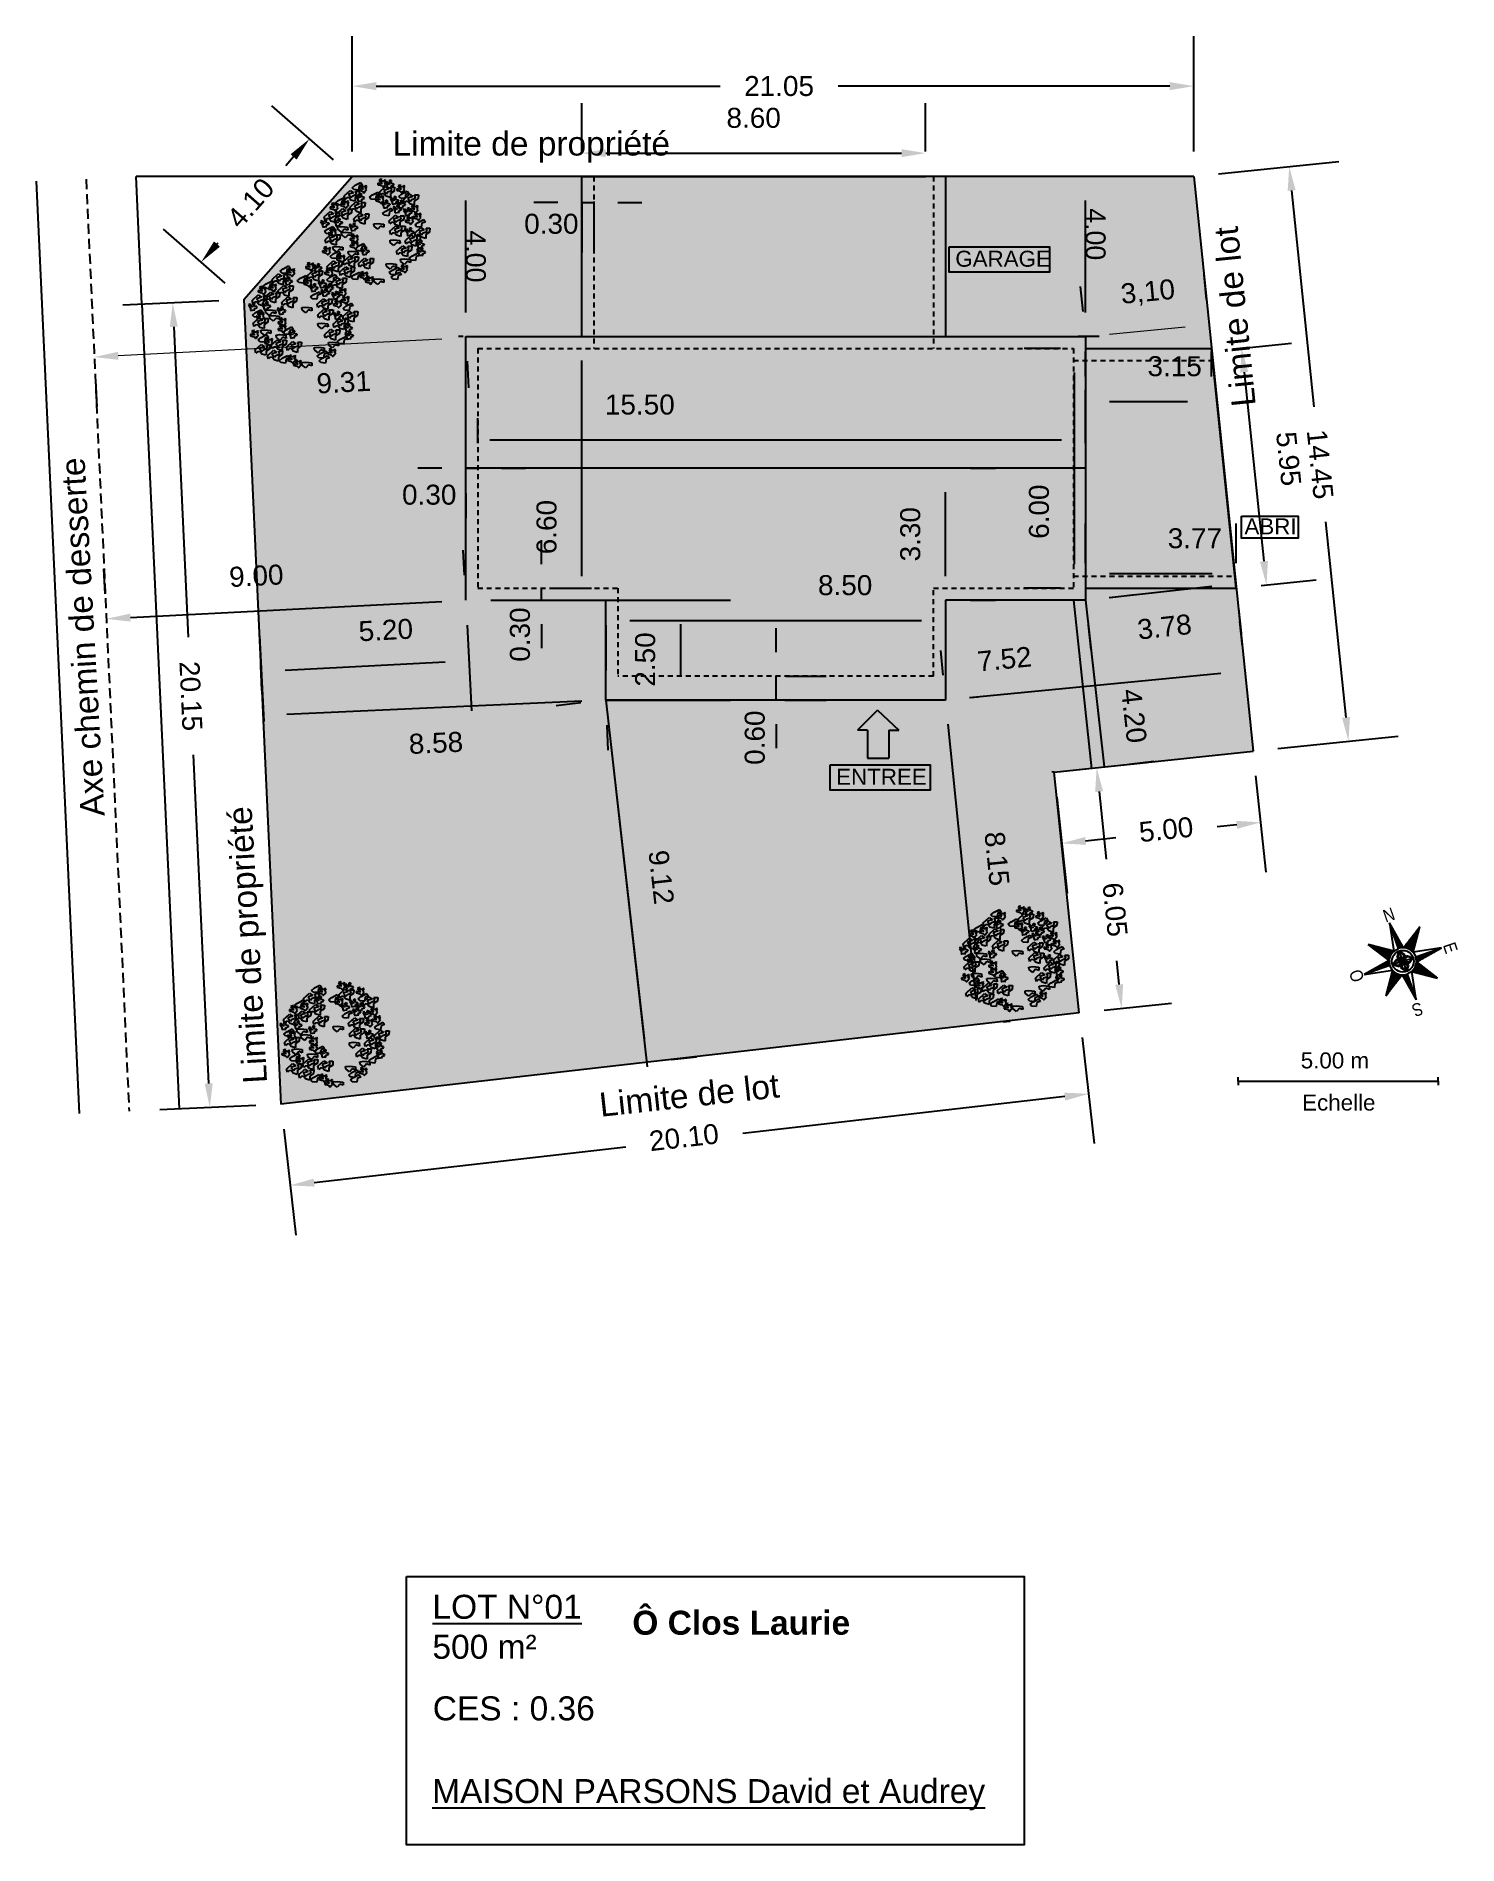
# Model space of a CAD drawing. Header units: millimetres. Extents: x 2334 to 2369.5, y 1686.9 to 1732.1.
import ezdxf

# ---------------------------------------------------------------- set-up
doc = ezdxf.new("R2010")
doc.units = ezdxf.units.MM
doc.linetypes.add('CACHE', pattern=[0.375, 0.25, -0.125])
doc.linetypes.add('PTS_EXT', pattern=[999999, 0, -999999])
for name, color, linetype in [('Cotations', 4, 'Continuous'), ('Cotations Lot', 5, 'Continuous'), ('Espaces verts', 82, 'Continuous'), ('LimitesCommunes', 6, 'Continuous'), ('LimitesConstr', 1, 'Continuous'), ('LimitesLot', 5, 'Continuous'), ('Maison', 7, 'Continuous'), ('Texte', 7, 'Continuous')]:
    doc.layers.add(name, color=color, linetype=linetype)
doc.styles.add('Ecriture', font='')
doc.styles.get("Standard").update_dxf_attribs({"font": 'Arial.ttf'})
doc.styles.get('Ecriture').set_extended_font_data('NewsGoth BT')
doc.dimstyles.new('ISO-25', dxfattribs={"dimtxt": 2.5, "dimasz": 2.5, "dimexe": 1.25, "dimexo": 0.625, "dimtad": 1, "dimtxsty": 'Standard', "dimcen": 2.5, "dimadec": 0, "dimazin": 0, "dimtfac": 1, "dimtmove": 0, "dimatfit": 3, "dimfxl": 1, "dimarcsym": 0})
doc.dimstyles.new('Voirie', dxfattribs={"dimtxt": 0.8, "dimasz": 0.6, "dimexe": 0.18, "dimexo": 0.0625, "dimgap": 0, "dimtad": 0, "dimzin": 0, "dimdsep": 46, "dimtxsty": 'Ecriture', "dimcen": 0.04, "dimclrd": 256, "dimclre": 256, "dimclrt": 256, "dimaunit": 2, "dimadec": 3, "dimazin": 0, "dimtfac": 1, "dimtofl": 0, "dimtmove": 0, "dimatfit": 0, "dimfxl": 1, "dimtolj": 1, "dimtzin": 0, "dimlwd": -1, "dimarcsym": 0})

msp = doc.modelspace()

# ---------------------------------------------------------------- texts
at = {"linetype": 'Continuous', "transparency": 33554636, "width": 0.85}
for s, rotation, p in [('N', 19, (2367.745, 1709.927)), ('E', 289, (2369.171, 1709.367)), ('O', 109, (2367.217, 1708.512)), ('S', 199, (2368.607, 1707.95))]:
    msp.add_text(s, height=0.32, rotation=rotation, dxfattribs=at).set_placement(p)
at = {"layer": 'Texte', "char_height": 0.6, "attachment_point": 1}
for s, insert in [('Limite de propriété', (2342.901, 1729.719)), ('{\\LLOT N°01\\P}500 m²', (2343.899, 1693.115))]:
    msp.add_mtext_dynamic_manual_height_columns(s, width=14.37275, gutter_width=12.5, heights=[2.279], dxfattribs=dict(at, insert=insert))
for s, insert, rotation in [('Limite de lot', (2363.897, 1722.81), 95.7628), ('Axe chemin de desserte', (2335.101, 1712.568), 93.2205), ('Limite de propriété', (2339.165, 1705.889), 93.2205), ('Limite de lot', (2348.043, 1705.668), 6.2262)]:
    msp.add_mtext_dynamic_manual_height_columns(s, width=14.37275, gutter_width=12.5, heights=[2.279], dxfattribs=dict(at, insert=insert, rotation=rotation))
at = {"layer": 'Texte', "transparency": 33554636, "attachment_point": 1}
for s, width, heights, insert, char_height in [('GARAGE', 2.51012, [0.53], (2356.978, 1726.738), 0.4), ('ABRI', 2.51012, [0.53], (2364.211, 1720.042), 0.4), ('ENTREE', 2.51012, [0.53], (2353.998, 1713.778), 0.4), ('5.00 m', 2.51012, [0.53], (2365.619, 1706.683), 0.4), ('Echelle', 2.51012, [0.53], (2365.655, 1705.629), 0.4), ('{\\fArial|b1|i0|c0|p34;Ô Clos Laurie}', 10.38957, [2.113], (2348.899, 1692.716), 0.6), ('CES : 0.36', 4.68887, [0.971], (2343.908, 1690.574), 0.6), ('{\\LMAISON PARSONS David et Audrey}', 14.37275, [2.279], (2343.892, 1688.504), 0.6)]:
    msp.add_mtext_dynamic_manual_height_columns(s, width=width, gutter_width=12.5, heights=heights, dxfattribs=dict(at, insert=insert, char_height=char_height))

# ---------------------------------------------------------------- blocks, each defined once
blk = doc.blocks.new('*D1')
at = {"layer": 'Defpoints', "color": 0, "transparency": 16777216}
for p in [(2344.731, 1728.595), (2344.734, 1728.595), (2344.734, 1724.595)]:
    blk.add_point(p, dxfattribs=at)
at = {"layer": 'LimitesConstr', "lineweight": -2, "transparency": 16777216}
for p, q in [((2344.672, 1728.595), (2344.551, 1728.595)), ((2344.672, 1724.595), (2344.551, 1724.595))]:
    blk.add_line(p, q, dxfattribs=at)
at = {"layer": 'LimitesConstr', "transparency": 16777216}
blk.add_line((2344.731, 1725.195), (2344.731, 1727.995), dxfattribs=at)
for points in [[(2344.831, 1727.995), (2344.631, 1727.995), (2344.731, 1728.595)], [(2344.831, 1725.195), (2344.631, 1725.195), (2344.731, 1724.595)]]:
    blk.add_solid(points, dxfattribs=at)
at = {"layer": 'LimitesConstr', "transparency": 16777216, "insert": (2344.981, 1726.595), "char_height": 0.5, "attachment_point": 5, "rotation": 270, "style": 'Ecriture'}
blk.add_mtext('\\A1;4.00', dxfattribs=at)
blk = doc.blocks.new('*D2')
at = {"layer": 'Defpoints', "color": 0, "transparency": 16777216}
for p in [(2344.734, 1717.995), (2344.734, 1717.995), (2335.744, 1717.529)]:
    blk.add_point(p, dxfattribs=at)
at = {"layer": 'LimitesConstr', "color": 0, "lineweight": -2, "transparency": 16777216}
for p, q in [((2344.702, 1718.619), (2344.67, 1719.243)), ((2335.712, 1718.153), (2335.679, 1718.777)), ((2336.343, 1717.56), (2344.135, 1717.964))]:
    blk.add_line(p, q, dxfattribs=at)
at = {"layer": 'LimitesConstr', "color": 0, "transparency": 16777216}
for points in [[(2344.13, 1718.064), (2344.14, 1717.864), (2344.734, 1717.995)], [(2336.338, 1717.66), (2336.348, 1717.46), (2335.744, 1717.529)]]:
    blk.add_solid(points, dxfattribs=at)
at = {"layer": 'LimitesConstr', "color": 0, "transparency": 16777216, "insert": (2339.494, 1718.605), "char_height": 0.5, "attachment_point": 5, "rotation": 2.9681}
blk.add_mtext('9.00', dxfattribs=at)
blk = doc.blocks.new('*D3')
at = {"layer": 'Defpoints', "color": 0, "transparency": 16777216}
for p in [(2344.734, 1724.595), (2335.44, 1724.119), (2335.442, 1724.078)]:
    blk.add_point(p, dxfattribs=at)
at = {"layer": 'LimitesConstr', "color": 0, "lineweight": 9, "transparency": 16777216}
blk.add_line((2344.137, 1724.523), (2336.041, 1724.109), dxfattribs=at)
at = {"layer": 'LimitesConstr', "color": 0, "lineweight": -2, "transparency": 16777216}
for p, q in [((2344.766, 1723.971), (2344.8, 1723.306)), ((2335.472, 1723.495), (2335.506, 1722.83))]:
    blk.add_line(p, q, dxfattribs=at)
at = {"layer": 'LimitesConstr', "color": 0, "transparency": 16777216}
for points in [[(2344.132, 1724.623), (2344.142, 1724.424), (2344.737, 1724.554)], [(2336.036, 1724.209), (2336.046, 1724.009), (2335.442, 1724.078)]]:
    blk.add_solid(points, dxfattribs=at)
at = {"layer": 'LimitesConstr', "color": 0, "transparency": 16777216, "insert": (2341.68, 1723.446), "char_height": 0.5, "attachment_point": 5, "rotation": 2.9326}
blk.add_mtext('9.31', dxfattribs=at)
blk = doc.blocks.new('*D4')
at = {"layer": 'Defpoints', "color": 0, "transparency": 16777216}
for p in [(2360.234, 1728.595), (2360.638, 1728.595), (2360.638, 1724.595)]:
    blk.add_point(p, dxfattribs=at)
at = {"layer": 'LimitesConstr', "lineweight": -2, "transparency": 16777216}
for p, q in [((2360.575, 1728.595), (2360.054, 1728.595)), ((2360.575, 1724.595), (2360.054, 1724.595))]:
    blk.add_line(p, q, dxfattribs=at)
at = {"layer": 'LimitesConstr', "transparency": 16777216}
blk.add_line((2360.234, 1725.195), (2360.234, 1727.995), dxfattribs=at)
for points in [[(2360.334, 1727.995), (2360.134, 1727.995), (2360.234, 1728.595)], [(2360.334, 1725.195), (2360.134, 1725.195), (2360.234, 1724.595)]]:
    blk.add_solid(points, dxfattribs=at)
at = {"layer": 'LimitesConstr', "transparency": 16777216, "insert": (2360.484, 1727.15), "char_height": 0.5, "attachment_point": 5, "rotation": 270, "style": 'Ecriture'}
blk.add_mtext('\\A1;4.00', dxfattribs=at)
blk = doc.blocks.new('*D5')
at = {"layer": 'Defpoints', "color": 0, "transparency": 16777216}
for p in [(2348.234, 1715.495), (2349.261, 1706.436), (2349.261, 1706.436)]:
    blk.add_point(p, dxfattribs=at)
at = {"layer": 'LimitesConstr', "color": 0, "lineweight": -2, "transparency": 16777216}
for p, q in [((2347.613, 1715.424), (2346.992, 1715.354)), ((2348.302, 1714.899), (2349.193, 1707.032)), ((2349.882, 1706.506), (2350.503, 1706.576))]:
    blk.add_line(p, q, dxfattribs=at)
at = {"layer": 'LimitesConstr', "color": 0, "transparency": 16777216}
for points in [[(2348.401, 1714.91), (2348.203, 1714.887), (2348.234, 1715.495)], [(2349.293, 1707.043), (2349.094, 1707.021), (2349.261, 1706.436)]]:
    blk.add_solid(points, dxfattribs=at)
at = {"layer": 'LimitesConstr', "color": 0, "transparency": 16777216, "insert": (2349.622, 1711.064), "char_height": 0.5, "attachment_point": 5, "rotation": 276.4632}
blk.add_mtext('9.12', dxfattribs=at)
blk = doc.blocks.new('*D6')
at = {"layer": 'Defpoints', "color": 0, "transparency": 16777216}
for p in [(2356.734, 1715.495), (2357.555, 1707.386), (2357.555, 1707.386)]:
    blk.add_point(p, dxfattribs=at)
at = {"layer": 'LimitesConstr', "color": 0, "lineweight": -2, "transparency": 16777216}
for p, q in [((2357.356, 1715.558), (2357.53, 1715.575)), ((2356.795, 1714.898), (2357.494, 1707.983)), ((2358.177, 1707.449), (2358.351, 1707.467))]:
    blk.add_line(p, q, dxfattribs=at)
at = {"layer": 'LimitesConstr', "color": 0, "transparency": 16777216}
for points in [[(2356.894, 1714.908), (2356.695, 1714.888), (2356.734, 1715.495)], [(2357.594, 1707.993), (2357.395, 1707.973), (2357.555, 1707.386)]]:
    blk.add_solid(points, dxfattribs=at)
at = {"layer": 'LimitesConstr', "color": 0, "transparency": 16777216, "insert": (2358.02, 1711.529), "char_height": 0.5, "attachment_point": 5, "rotation": 275.7775}
blk.add_mtext('8.15', dxfattribs=at)
blk = doc.blocks.new('*D7')
at = {"layer": 'Defpoints', "color": 0, "transparency": 16777216}
for p in [(2348.234, 1715.495), (2339.662, 1715.113), (2339.662, 1715.113)]:
    blk.add_point(p, dxfattribs=at)
at = {"layer": 'LimitesConstr', "color": 0, "lineweight": -2, "transparency": 16777216}
for p, q in [((2339.634, 1715.737), (2339.606, 1716.361)), ((2347.635, 1715.468), (2340.261, 1715.139)), ((2348.262, 1714.87), (2348.29, 1714.246))]:
    blk.add_line(p, q, dxfattribs=at)
at = {"layer": 'LimitesConstr', "color": 0, "transparency": 16777216}
for points in [[(2347.631, 1715.568), (2347.639, 1715.368), (2348.234, 1715.495)], [(2340.257, 1715.239), (2340.266, 1715.039), (2339.662, 1715.113)]]:
    blk.add_solid(points, dxfattribs=at)
at = {"layer": 'LimitesConstr', "color": 0, "transparency": 16777216, "insert": (2343.987, 1714.424), "char_height": 0.5, "attachment_point": 5, "rotation": 2.553}
blk.add_mtext('8.58', dxfattribs=at)
blk = doc.blocks.new('*D8')
at = {"layer": 'Defpoints', "color": 0, "transparency": 16777216}
for p in [(2364.219, 1716.219), (2356.734, 1715.495), (2356.734, 1715.495)]:
    blk.add_point(p, dxfattribs=at)
at = {"layer": 'LimitesConstr', "color": 0, "lineweight": -2, "transparency": 16777216}
for p, q in [((2364.159, 1716.842), (2364.099, 1717.464)), ((2356.674, 1716.117), (2356.614, 1716.739)), ((2363.622, 1716.162), (2357.332, 1715.553))]:
    blk.add_line(p, q, dxfattribs=at)
at = {"layer": 'LimitesConstr', "color": 0, "transparency": 16777216}
for points in [[(2363.612, 1716.261), (2363.632, 1716.062), (2364.219, 1716.219)], [(2357.322, 1715.652), (2357.341, 1715.453), (2356.734, 1715.495)]]:
    blk.add_solid(points, dxfattribs=at)
at = {"layer": 'LimitesConstr', "color": 0, "transparency": 16777216, "insert": (2358.208, 1716.522), "char_height": 0.5, "attachment_point": 5, "rotation": 5.5293}
blk.add_mtext('7.52', dxfattribs=at)
blk = doc.blocks.new('*D9')
at = {"layer": 'Defpoints', "color": 0, "transparency": 16777216}
for p in [(2363.324, 1724.893), (2363.324, 1724.893), (2360.234, 1724.595)]:
    blk.add_point(p, dxfattribs=at)
at = {"layer": 'LimitesConstr', "color": 0, "lineweight": -2, "transparency": 16777216}
for p, q in [((2363.264, 1725.515), (2363.204, 1726.138)), ((2360.174, 1725.217), (2360.114, 1725.839))]:
    blk.add_line(p, q, dxfattribs=at)
at = {"layer": 'LimitesConstr', "color": 0, "lineweight": 0, "transparency": 16777216}
blk.add_line((2360.832, 1724.653), (2362.727, 1724.836), dxfattribs=at)
at = {"layer": 'LimitesConstr', "color": 0, "transparency": 16777216}
for points in [[(2360.822, 1724.752), (2360.841, 1724.553), (2360.234, 1724.595)], [(2362.717, 1724.935), (2362.737, 1724.736), (2363.324, 1724.893)]]:
    blk.add_solid(points, dxfattribs=at)
at = {"layer": 'LimitesConstr', "color": 0, "transparency": 16777216, "insert": (2361.798, 1725.676), "char_height": 0.5, "attachment_point": 5, "rotation": 5.5186}
blk.add_mtext('3,10', dxfattribs=at)
blk = doc.blocks.new('*D10')
at = {"layer": 'Cotations', "color": 0, "lineweight": -2, "transparency": 16777216}
for p, q in [((2344.734, 1721.92), (2344.734, 1723.257)), ((2360.234, 1721.92), (2360.234, 1723.257)), ((2345.334, 1722.007), (2359.634, 1722.007))]:
    blk.add_line(p, q, dxfattribs=at)
at = {"layer": 'Cotations', "color": 0, "transparency": 16777216}
for points in [[(2345.334, 1722.107), (2345.334, 1721.907), (2344.734, 1722.007)], [(2359.634, 1722.107), (2359.634, 1721.907), (2360.234, 1722.007)]]:
    blk.add_solid(points, dxfattribs=at)
at = {"layer": 'Defpoints', "color": 0, "transparency": 16777216}
for p in [(2360.234, 1722.007), (2344.734, 1721.295), (2360.234, 1721.295)]:
    blk.add_point(p, dxfattribs=at)
at = {"layer": 'Cotations', "color": 0, "transparency": 16777216, "insert": (2349.087, 1722.887), "char_height": 0.5, "attachment_point": 5}
blk.add_mtext('15.50', dxfattribs=at)
blk = doc.blocks.new('*D11')
at = {"layer": 'Cotations', "color": 0, "lineweight": -2, "transparency": 16777216}
for p, q in [((2348.234, 1717.37), (2348.234, 1716.239)), ((2348.834, 1717.489), (2356.134, 1717.489)), ((2356.734, 1717.37), (2356.734, 1716.239))]:
    blk.add_line(p, q, dxfattribs=at)
at = {"layer": 'Cotations', "color": 0, "transparency": 16777216}
for points in [[(2348.834, 1717.589), (2348.834, 1717.389), (2348.234, 1717.489)], [(2356.134, 1717.589), (2356.134, 1717.389), (2356.734, 1717.489)]]:
    blk.add_solid(points, dxfattribs=at)
at = {"layer": 'Defpoints', "color": 0, "transparency": 16777216}
for p in [(2348.234, 1717.995), (2356.734, 1717.995), (2356.734, 1717.489)]:
    blk.add_point(p, dxfattribs=at)
at = {"layer": 'Cotations', "color": 0, "transparency": 16777216, "insert": (2354.223, 1718.369), "char_height": 0.5, "attachment_point": 5}
blk.add_mtext('8.50', dxfattribs=at)
blk = doc.blocks.new('*D12')
at = {"layer": 'Cotations', "color": 0, "lineweight": -2, "transparency": 16777216}
for p, q in [((2345.359, 1724.595), (2348.884, 1724.595)), ((2347.634, 1718.595), (2347.634, 1723.995)), ((2345.359, 1717.995), (2348.884, 1717.995))]:
    blk.add_line(p, q, dxfattribs=at)
at = {"layer": 'Cotations', "color": 0, "transparency": 16777216}
for points in [[(2347.534, 1723.995), (2347.734, 1723.995), (2347.634, 1724.595)], [(2347.534, 1718.595), (2347.734, 1718.595), (2347.634, 1717.995)]]:
    blk.add_solid(points, dxfattribs=at)
at = {"layer": 'Defpoints', "color": 0, "transparency": 16777216}
for p in [(2344.734, 1724.595), (2347.634, 1724.595), (2344.734, 1717.995)]:
    blk.add_point(p, dxfattribs=at)
at = {"layer": 'Cotations', "color": 0, "transparency": 16777216, "insert": (2346.756, 1719.824), "char_height": 0.5, "attachment_point": 5, "rotation": 90}
blk.add_mtext('6.60', dxfattribs=at)
blk = doc.blocks.new('*D13')
at = {"layer": 'Cotations', "color": 0, "lineweight": -2, "transparency": 16777216}
for p, q in [((2348.256, 1717.995), (2351.354, 1717.995)), ((2350.104, 1717.395), (2350.104, 1716.095)), ((2348.256, 1715.495), (2351.354, 1715.495))]:
    blk.add_line(p, q, dxfattribs=at)
at = {"layer": 'Cotations', "color": 0, "transparency": 16777216}
for points in [[(2350.004, 1717.395), (2350.204, 1717.395), (2350.104, 1717.995)], [(2350.004, 1716.095), (2350.204, 1716.095), (2350.104, 1715.495)]]:
    blk.add_solid(points, dxfattribs=at)
at = {"layer": 'Defpoints', "color": 0, "transparency": 16777216}
for p in [(2347.631, 1717.995), (2347.631, 1715.495), (2350.104, 1715.495)]:
    blk.add_point(p, dxfattribs=at)
at = {"layer": 'Cotations', "color": 0, "transparency": 16777216, "insert": (2349.223, 1716.512), "char_height": 0.5, "attachment_point": 5, "rotation": 90}
blk.add_mtext('2.50', dxfattribs=at)
blk = doc.blocks.new('*D14')
at = {"layer": 'Cotations', "color": 0, "lineweight": -2, "transparency": 16777216}
for p, q in [((2347.634, 1729.22), (2347.634, 1730.429)), ((2356.234, 1729.22), (2356.234, 1730.429)), ((2348.234, 1729.179), (2355.634, 1729.179))]:
    blk.add_line(p, q, dxfattribs=at)
at = {"layer": 'Cotations', "color": 0, "transparency": 16777216}
for points in [[(2348.234, 1729.279), (2348.234, 1729.079), (2347.634, 1729.179)], [(2355.634, 1729.279), (2355.634, 1729.079), (2356.234, 1729.179)]]:
    blk.add_solid(points, dxfattribs=at)
at = {"layer": 'Defpoints', "color": 0, "transparency": 16777216}
for p in [(2356.234, 1729.179), (2347.634, 1728.595), (2356.234, 1728.595)]:
    blk.add_point(p, dxfattribs=at)
at = {"layer": 'Cotations', "color": 0, "transparency": 16777216, "insert": (2351.934, 1730.059), "char_height": 0.5, "attachment_point": 5}
blk.add_mtext('8.60', dxfattribs=at)
blk = doc.blocks.new('*D15')
at = {"layer": 'Cotations', "color": 0, "lineweight": -2, "transparency": 16777216}
for p, q in [((2359.609, 1724.295), (2358.703, 1724.295)), ((2359.953, 1723.695), (2359.953, 1718.895)), ((2359.609, 1718.295), (2358.703, 1718.295))]:
    blk.add_line(p, q, dxfattribs=at)
at = {"layer": 'Cotations', "color": 0, "transparency": 16777216}
for points in [[(2359.853, 1723.695), (2360.053, 1723.695), (2359.953, 1724.295)], [(2359.853, 1718.895), (2360.053, 1718.895), (2359.953, 1718.295)]]:
    blk.add_solid(points, dxfattribs=at)
at = {"layer": 'Defpoints', "color": 0, "transparency": 16777216}
for p in [(2360.234, 1724.295), (2359.953, 1718.295), (2360.234, 1718.295)]:
    blk.add_point(p, dxfattribs=at)
at = {"layer": 'Cotations', "color": 0, "transparency": 16777216, "insert": (2359.073, 1720.209), "char_height": 0.5, "attachment_point": 5, "rotation": 90}
blk.add_mtext('6.00', dxfattribs=at)
blk = doc.blocks.new('*D16')
at = {"layer": 'Cotations', "color": 0, "lineweight": -2, "transparency": 16777216}
for p, q in [((2360.234, 1723.591), (2360.234, 1724.216)), ((2363.386, 1723.591), (2363.386, 1724.216)), ((2360.834, 1722.966), (2362.786, 1722.966))]:
    blk.add_line(p, q, dxfattribs=at)
at = {"layer": 'Cotations', "color": 0, "transparency": 16777216}
for points in [[(2360.834, 1723.066), (2360.834, 1722.866), (2360.234, 1722.966)], [(2362.786, 1723.066), (2362.786, 1722.866), (2363.386, 1722.966)]]:
    blk.add_solid(points, dxfattribs=at)
at = {"layer": 'Defpoints', "color": 0, "transparency": 16777216}
for p in [(2360.234, 1722.966), (2363.386, 1722.966), (2363.386, 1722.966)]:
    blk.add_point(p, dxfattribs=at)
at = {"layer": 'Cotations', "color": 0, "transparency": 16777216, "insert": (2362.465, 1723.846), "char_height": 0.5, "attachment_point": 5}
blk.add_mtext('3.15', dxfattribs=at)
blk = doc.blocks.new('*D17')
at = {"layer": 'Cotations', "color": 0, "lineweight": -2, "transparency": 16777216}
for p, q in [((2360.234, 1718.92), (2360.234, 1719.912)), ((2364.005, 1718.92), (2364.005, 1719.912)), ((2360.834, 1718.662), (2363.405, 1718.662))]:
    blk.add_line(p, q, dxfattribs=at)
at = {"layer": 'Cotations', "color": 0, "transparency": 16777216}
for points in [[(2360.834, 1718.762), (2360.834, 1718.562), (2360.234, 1718.662)], [(2363.405, 1718.762), (2363.405, 1718.562), (2364.005, 1718.662)]]:
    blk.add_solid(points, dxfattribs=at)
at = {"layer": 'Defpoints', "color": 0, "transparency": 16777216}
for p in [(2364.005, 1718.662), (2360.234, 1718.295), (2364.005, 1718.295)]:
    blk.add_point(p, dxfattribs=at)
at = {"layer": 'Cotations', "color": 0, "transparency": 16777216, "insert": (2362.972, 1719.542), "char_height": 0.5, "attachment_point": 5}
blk.add_mtext('3.77', dxfattribs=at)
blk = doc.blocks.new('*D18')
at = {"layer": 'Cotations', "color": 0, "lineweight": -2, "transparency": 16777216}
for p, q in [((2364.008, 1724.281), (2365.386, 1724.425)), ((2364.205, 1723.698), (2364.699, 1718.971)), ((2364.627, 1718.36), (2366.005, 1718.504))]:
    blk.add_line(p, q, dxfattribs=at)
at = {"layer": 'Cotations', "color": 0, "transparency": 16777216}
for points in [[(2364.304, 1723.709), (2364.105, 1723.688), (2364.142, 1724.295)], [(2364.799, 1718.981), (2364.6, 1718.96), (2364.762, 1718.374)]]:
    blk.add_solid(points, dxfattribs=at)
at = {"layer": 'Defpoints', "color": 0, "transparency": 16777216}
for p in [(2363.386, 1724.216), (2364.005, 1718.295), (2364.762, 1718.374)]:
    blk.add_point(p, dxfattribs=at)
at = {"layer": 'Cotations', "color": 0, "transparency": 16777216, "insert": (2365.316, 1721.533), "char_height": 0.5, "attachment_point": 5, "rotation": 275.9697}
blk.add_mtext('5.95', dxfattribs=at)
blk = doc.blocks.new('*D19')
at = {"layer": 'Defpoints', "color": 0, "transparency": 16777216}
for p in [(2360.234, 1717.995), (2360.705, 1713.826), (2360.705, 1713.826)]:
    blk.add_point(p, dxfattribs=at)
at = {"layer": 'LimitesConstr', "color": 0, "lineweight": -2, "transparency": 16777216}
for p, q in [((2360.855, 1718.065), (2361.477, 1718.135)), ((2360.302, 1717.399), (2360.638, 1714.422)), ((2361.326, 1713.896), (2361.947, 1713.966))]:
    blk.add_line(p, q, dxfattribs=at)
at = {"layer": 'LimitesConstr', "color": 0, "transparency": 16777216}
for points in [[(2360.401, 1717.41), (2360.202, 1717.387), (2360.234, 1717.995)], [(2360.737, 1714.433), (2360.539, 1714.411), (2360.705, 1713.826)]]:
    blk.add_solid(points, dxfattribs=at)
at = {"layer": 'LimitesConstr', "color": 0, "transparency": 16777216, "insert": (2361.447, 1715.1), "char_height": 0.5, "attachment_point": 5, "rotation": 276.4456}
blk.add_mtext('4.20', dxfattribs=at)
blk = doc.blocks.new('*D21')
at = {"layer": 'Cotations', "color": 0, "lineweight": -2, "transparency": 16777216}
for p, q in [((2357.359, 1721.295), (2357.984, 1721.295)), ((2356.734, 1718.595), (2356.734, 1720.695)), ((2357.359, 1717.995), (2357.984, 1717.995))]:
    blk.add_line(p, q, dxfattribs=at)
at = {"layer": 'Cotations', "color": 0, "transparency": 16777216}
for points in [[(2356.634, 1720.695), (2356.834, 1720.695), (2356.734, 1721.295)], [(2356.634, 1718.595), (2356.834, 1718.595), (2356.734, 1717.995)]]:
    blk.add_solid(points, dxfattribs=at)
at = {"layer": 'Defpoints', "color": 0, "transparency": 16777216}
for p in [(2356.734, 1721.295), (2356.734, 1721.295), (2356.734, 1717.995)]:
    blk.add_point(p, dxfattribs=at)
at = {"layer": 'Cotations', "color": 0, "transparency": 16777216, "insert": (2355.854, 1719.645), "char_height": 0.5, "attachment_point": 5, "rotation": 90}
blk.add_mtext('3.30', dxfattribs=at)
blk = doc.blocks.new('BRANCHO1', base_point=(16.66, 36.12))
for p, q in [((16.573, 36.15), (16.636, 36.208)), ((16.582, 36.116), (16.573, 36.15)), ((16.599, 36.131), (16.582, 36.116)), ((16.622, 36.134), (16.599, 36.131)), ((16.671, 36.184), (16.619, 36.168)), ((16.619, 36.168), (16.645, 36.134)), ((16.642, 36.107), (16.622, 36.134)), ((16.636, 36.208), (16.671, 36.184)), ((16.685, 36.094), (16.642, 36.107)), ((16.645, 36.134), (16.662, 36.153)), ((16.662, 36.153), (16.702, 36.168)), ((16.688, 36.101), (16.685, 36.094)), ((16.728, 36.162), (16.688, 36.137)), ((16.688, 36.137), (16.688, 36.101)), ((16.702, 36.168), (16.691, 36.202)), ((16.691, 36.202), (16.731, 36.202)), ((16.731, 36.202), (16.728, 36.162))]:
    blk.add_line(p, q)
blk = doc.blocks.new('BRANCHO2', base_point=(16.83, 36.07))
for p, q in [((16.783, 36.097), (16.824, 36.101)), ((16.786, 36.072), (16.783, 36.097)), ((16.824, 36.041), (16.786, 36.072)), ((16.824, 36.101), (16.887, 36.094)), ((16.853, 36.073), (16.824, 36.041)), ((16.889, 36.062), (16.853, 36.073)), ((16.887, 36.094), (16.889, 36.062))]:
    blk.add_line(p, q)
blk = doc.blocks.new('BRANCHO3', base_point=(16.71, 35.96))
for p, q in [((16.655, 35.995), (16.655, 35.979)), ((16.684, 35.989), (16.655, 35.995)), ((16.655, 35.979), (16.681, 35.973)), ((16.69, 36.035), (16.67, 36.026)), ((16.67, 36.026), (16.687, 36.001)), ((16.681, 35.973), (16.693, 35.97)), ((16.701, 35.992), (16.684, 35.989)), ((16.687, 36.001), (16.701, 35.992)), ((16.696, 36.032), (16.69, 36.035)), ((16.693, 36.016), (16.696, 36.032)), ((16.71, 36.016), (16.693, 36.016)), ((16.693, 35.97), (16.707, 35.955)), ((16.707, 35.955), (16.713, 35.955)), ((16.73, 36.029), (16.71, 36.016)), ((16.713, 35.955), (16.724, 35.97)), ((16.724, 35.998), (16.739, 36.023)), ((16.739, 35.989), (16.724, 35.998)), ((16.724, 35.97), (16.739, 35.989)), ((16.739, 36.023), (16.73, 36.029))]:
    blk.add_line(p, q)
blk = doc.blocks.new('*D28')
at = {"layer": 'Defpoints', "color": 0, "transparency": 16777216}
for p in [(2344.734, 1717.995), (2339.541, 1717.726), (2339.62, 1716.205)]:
    blk.add_point(p, dxfattribs=at)
at = {"layer": 'LimitesConstr', "color": 0, "lineweight": -2, "transparency": 16777216}
for p, q in [((2339.574, 1717.101), (2339.685, 1714.957)), ((2344.767, 1717.371), (2344.878, 1715.226)), ((2344.214, 1716.443), (2340.219, 1716.236))]:
    blk.add_line(p, q, dxfattribs=at)
at = {"layer": 'LimitesConstr', "color": 0, "transparency": 16777216}
for points in [[(2340.214, 1716.336), (2340.225, 1716.137), (2339.62, 1716.205)], [(2344.209, 1716.543), (2344.219, 1716.344), (2344.813, 1716.475)]]:
    blk.add_solid(points, dxfattribs=at)
at = {"layer": 'LimitesConstr', "color": 0, "transparency": 16777216, "insert": (2342.734, 1717.248), "char_height": 0.5, "attachment_point": 5, "rotation": 2.9681}
blk.add_mtext('5.20', dxfattribs=at)
blk = doc.blocks.new('*D32')
at = {"layer": 'Defpoints', "color": 0, "transparency": 16777216}
for p in [(2363.993, 1718.411), (2363.993, 1718.411), (2360.234, 1717.995)]:
    blk.add_point(p, dxfattribs=at)
at = {"layer": 'LimitesConstr', "color": 0, "lineweight": -2, "transparency": 16777216}
for p, q in [((2360.831, 1718.061), (2363.397, 1718.345)), ((2364.062, 1717.79), (2364.131, 1717.169)), ((2360.303, 1717.374), (2360.372, 1716.752))]:
    blk.add_line(p, q, dxfattribs=at)
at = {"layer": 'LimitesConstr', "color": 0, "transparency": 16777216}
for points in [[(2363.386, 1718.444), (2363.408, 1718.246), (2363.993, 1718.411)], [(2360.82, 1718.16), (2360.842, 1717.961), (2360.234, 1717.995)]]:
    blk.add_solid(points, dxfattribs=at)
at = {"layer": 'LimitesConstr', "color": 0, "transparency": 16777216, "insert": (2362.211, 1717.328), "char_height": 0.5, "attachment_point": 5, "rotation": 6.3191}
blk.add_mtext('3.78', dxfattribs=at)
blk = doc.blocks.new('*D35')
at = {"layer": 'Cotations Lot', "color": 0, "lineweight": -2, "transparency": 16777216}
for p, q in [((2341.892, 1729.22), (2341.892, 1732.105)), ((2362.942, 1729.22), (2362.942, 1732.105)), ((2342.492, 1730.855), (2351.095, 1730.855)), ((2362.342, 1730.855), (2354.045, 1730.855))]:
    blk.add_line(p, q, dxfattribs=at)
at = {"layer": 'Cotations Lot', "color": 0, "transparency": 16777216}
for points in [[(2342.492, 1730.955), (2342.492, 1730.755), (2341.892, 1730.855)], [(2362.342, 1730.955), (2362.342, 1730.755), (2362.942, 1730.855)]]:
    blk.add_solid(points, dxfattribs=at)
at = {"layer": 'Defpoints', "color": 0, "transparency": 16777216}
for p in [(2341.892, 1730.855), (2341.892, 1728.595), (2362.942, 1728.595)]:
    blk.add_point(p, dxfattribs=at)
at = {"layer": 'Cotations Lot', "color": 0, "transparency": 16777216, "insert": (2352.57, 1730.855), "char_height": 0.5, "attachment_point": 5}
blk.add_mtext('21.05', dxfattribs=at)
blk = doc.blocks.new('*D36')
at = {"layer": 'Cotations Lot', "color": 0, "lineweight": -2, "transparency": 16777216}
for p, q in [((2363.564, 1728.659), (2366.573, 1728.97)), ((2365.391, 1728.244), (2365.95, 1722.834)), ((2366.751, 1715.064), (2366.247, 1719.955)), ((2365.047, 1714.285), (2368.056, 1714.595))]:
    blk.add_line(p, q, dxfattribs=at)
at = {"layer": 'Cotations Lot', "color": 0, "transparency": 16777216}
for points in [[(2365.491, 1728.255), (2365.292, 1728.234), (2365.33, 1728.841)], [(2366.851, 1715.074), (2366.652, 1715.054), (2366.813, 1714.467)]]:
    blk.add_solid(points, dxfattribs=at)
at = {"layer": 'Defpoints', "color": 0, "transparency": 16777216}
for p in [(2362.942, 1728.595), (2366.813, 1714.467), (2364.426, 1714.221)]:
    blk.add_point(p, dxfattribs=at)
at = {"layer": 'Cotations Lot', "color": 0, "transparency": 16777216, "insert": (2366.103, 1721.395), "char_height": 0.5, "attachment_point": 5, "rotation": 275.8917}
blk.add_mtext('14.45', dxfattribs=at)
blk = doc.blocks.new('*D37')
at = {"layer": 'Cotations Lot', "color": 0, "lineweight": -2, "transparency": 16777216}
for p, q in [((2364.491, 1713.599), (2364.746, 1711.196)), ((2359.519, 1713.072), (2359.774, 1710.669)), ((2364.018, 1712.376), (2363.526, 1712.323)), ((2360.239, 1711.975), (2360.993, 1712.055))]:
    blk.add_line(p, q, dxfattribs=at)
at = {"layer": 'Cotations Lot', "color": 0, "transparency": 16777216}
for points in [[(2360.229, 1712.074), (2360.25, 1711.875), (2359.642, 1711.912)], [(2364.007, 1712.475), (2364.028, 1712.276), (2364.615, 1712.439)]]:
    blk.add_solid(points, dxfattribs=at)
at = {"layer": 'Defpoints', "color": 0, "transparency": 16777216}
for p in [(2364.426, 1714.221), (2359.453, 1713.693), (2364.615, 1712.439)]:
    blk.add_point(p, dxfattribs=at)
at = {"layer": 'Cotations Lot', "color": 0, "transparency": 16777216, "insert": (2362.252, 1712.258), "char_height": 0.5, "attachment_point": 5, "rotation": 6.0547}
blk.add_mtext('5.00', dxfattribs=at)
blk = doc.blocks.new('*D38')
at = {"layer": 'Cotations Lot', "color": 0, "lineweight": -2, "transparency": 16777216}
for p, q in [((2341.423, 1729.008), (2339.885, 1730.361)), ((2340.427, 1729.084), (2340.234, 1728.865)), ((2338.713, 1725.927), (2337.175, 1727.28)), ((2338.51, 1726.905), (2338.538, 1726.937))]:
    blk.add_line(p, q, dxfattribs=at)
at = {"layer": 'Cotations Lot', "color": 0, "transparency": 16777216}
for points in [[(2340.352, 1729.151), (2340.503, 1729.018), (2340.824, 1729.535)], [(2338.435, 1726.971), (2338.585, 1726.839), (2338.114, 1726.455)]]:
    blk.add_solid(points, dxfattribs=at)
at = {"layer": 'Defpoints', "color": 0, "transparency": 16777216}
for p in [(2340.824, 1729.535), (2341.892, 1728.595), (2339.182, 1725.515)]:
    blk.add_point(p, dxfattribs=at)
at = {"layer": 'Cotations Lot', "color": 0, "transparency": 16777216, "insert": (2339.351, 1727.932), "char_height": 0.5, "attachment_point": 5, "rotation": 48.657}
blk.add_mtext('4.10', dxfattribs=at)
blk = doc.blocks.new('*D39')
at = {"layer": 'Cotations Lot', "color": 0, "lineweight": -2, "transparency": 16777216}
for p, q in [((2338.558, 1725.486), (2336.154, 1725.375)), ((2337.43, 1724.833), (2337.788, 1717.07)), ((2338.303, 1705.904), (2337.924, 1714.123)), ((2339.486, 1705.358), (2337.082, 1705.247))]:
    blk.add_line(p, q, dxfattribs=at)
at = {"layer": 'Cotations Lot', "color": 0, "transparency": 16777216}
for points in [[(2337.53, 1724.838), (2337.33, 1724.829), (2337.403, 1725.433)], [(2338.403, 1705.909), (2338.203, 1705.9), (2338.331, 1705.305)]]:
    blk.add_solid(points, dxfattribs=at)
at = {"layer": 'Defpoints', "color": 0, "transparency": 16777216}
for p in [(2339.182, 1725.515), (2338.331, 1705.305), (2340.11, 1705.387)]:
    blk.add_point(p, dxfattribs=at)
at = {"layer": 'Cotations Lot', "color": 0, "transparency": 16777216, "insert": (2337.856, 1715.597), "char_height": 0.5, "attachment_point": 5, "rotation": 272.6403}
blk.add_mtext('20.15', dxfattribs=at)
blk = doc.blocks.new('*D40')
at = {"layer": 'Cotations Lot', "color": 0, "lineweight": -2, "transparency": 16777216}
for p, q in [((2360.151, 1707.055), (2360.455, 1704.404)), ((2359.716, 1705.577), (2351.66, 1704.654)), ((2340.181, 1704.766), (2340.485, 1702.115)), ((2340.939, 1703.425), (2348.735, 1704.319))]:
    blk.add_line(p, q, dxfattribs=at)
at = {"layer": 'Cotations Lot', "color": 0, "transparency": 16777216}
for points in [[(2359.705, 1705.677), (2359.728, 1705.478), (2360.312, 1705.646)], [(2340.928, 1703.525), (2340.95, 1703.326), (2340.343, 1703.357)]]:
    blk.add_solid(points, dxfattribs=at)
at = {"layer": 'Defpoints', "color": 0, "transparency": 16777216}
for p in [(2360.08, 1707.676), (2340.11, 1705.387), (2340.343, 1703.357)]:
    blk.add_point(p, dxfattribs=at)
at = {"layer": 'Cotations Lot', "color": 0, "transparency": 16777216, "insert": (2350.19, 1704.556), "char_height": 0.5, "attachment_point": 5, "rotation": 6.5385}
blk.add_mtext('20.10', dxfattribs=at)
blk = doc.blocks.new('*D41')
at = {"layer": 'Cotations Lot', "color": 0, "lineweight": -2, "transparency": 16777216}
for p, q in [((2360.075, 1713.758), (2361.757, 1713.933)), ((2360.576, 1713.207), (2360.752, 1711.517)), ((2361.078, 1708.383), (2361.016, 1708.976)), ((2360.701, 1707.74), (2362.383, 1707.915))]:
    blk.add_line(p, q, dxfattribs=at)
at = {"layer": 'Cotations Lot', "color": 0, "transparency": 16777216}
for points in [[(2360.675, 1713.217), (2360.476, 1713.196), (2360.514, 1713.804)], [(2361.177, 1708.393), (2360.978, 1708.372), (2361.14, 1707.786)]]:
    blk.add_solid(points, dxfattribs=at)
at = {"layer": 'Defpoints', "color": 0, "transparency": 16777216}
for p in [(2359.453, 1713.693), (2360.514, 1713.804), (2360.08, 1707.676)]:
    blk.add_point(p, dxfattribs=at)
at = {"layer": 'Cotations Lot', "color": 0, "transparency": 16777216, "insert": (2360.973, 1710.256), "char_height": 0.5, "attachment_point": 5, "rotation": 275.9401}
blk.add_mtext('6.05', dxfattribs=at)
blk = doc.blocks.new('*D42')
at = {"layer": 'Defpoints', "color": 0, "transparency": 16777216}
for p in [(2347.634, 1728.595), (2347.934, 1728.595), (2347.934, 1727.943)]:
    blk.add_point(p, dxfattribs=at)
at = {"layer": 'LimitesConstr', "color": 0, "lineweight": -2, "transparency": 16777216}
for p, q in [((2347.034, 1727.943), (2346.434, 1727.943)), ((2347.634, 1727.97), (2347.634, 1726.693)), ((2347.634, 1727.943), (2347.934, 1727.943)), ((2347.934, 1727.97), (2347.934, 1726.693)), ((2348.534, 1727.943), (2349.134, 1727.943))]:
    blk.add_line(p, q, dxfattribs=at)
at = {"layer": 'LimitesConstr', "color": 0, "transparency": 16777216}
for points in [[(2347.034, 1728.043), (2347.034, 1727.843), (2347.634, 1727.943)], [(2348.534, 1728.043), (2348.534, 1727.843), (2347.934, 1727.943)]]:
    blk.add_solid(points, dxfattribs=at)
at = {"layer": 'LimitesConstr', "color": 0, "transparency": 16777216, "insert": (2346.874, 1727.409), "char_height": 0.5, "attachment_point": 5}
blk.add_mtext('0.30', dxfattribs=at)
blk = doc.blocks.new('*D43')
at = {"layer": 'Defpoints', "color": 0, "transparency": 16777216}
for p in [(2344.734, 1721.295), (2345.031, 1721.295), (2345.031, 1721.295)]:
    blk.add_point(p, dxfattribs=at)
at = {"layer": 'LimitesConstr', "color": 0, "lineweight": -2, "transparency": 16777216}
for p, q in [((2345.031, 1721.92), (2345.031, 1722.545)), ((2344.134, 1721.295), (2343.534, 1721.295)), ((2344.734, 1721.295), (2345.031, 1721.295)), ((2345.631, 1721.295), (2346.231, 1721.295)), ((2344.734, 1720.67), (2344.734, 1720.045))]:
    blk.add_line(p, q, dxfattribs=at)
at = {"layer": 'LimitesConstr', "color": 0, "transparency": 16777216}
for points in [[(2344.134, 1721.395), (2344.134, 1721.195), (2344.734, 1721.295)], [(2345.631, 1721.395), (2345.631, 1721.195), (2345.031, 1721.295)]]:
    blk.add_solid(points, dxfattribs=at)
at = {"layer": 'LimitesConstr', "color": 0, "transparency": 16777216, "insert": (2343.819, 1720.632), "char_height": 0.5, "attachment_point": 5}
blk.add_mtext('0.30', dxfattribs=at)
blk = doc.blocks.new('*D44')
at = {"layer": 'Defpoints', "color": 0, "transparency": 16777216}
for p in [(2352.114, 1716.095), (2352.499, 1716.095), (2352.092, 1715.495)]:
    blk.add_point(p, dxfattribs=at)
at = {"layer": 'LimitesConstr', "color": 0, "lineweight": -2, "transparency": 16777216}
for p, q in [((2352.499, 1716.695), (2352.499, 1717.295)), ((2352.499, 1715.495), (2352.499, 1716.095)), ((2352.739, 1716.095), (2353.749, 1716.095)), ((2352.717, 1715.495), (2353.749, 1715.495)), ((2352.499, 1714.895), (2352.499, 1714.295))]:
    blk.add_line(p, q, dxfattribs=at)
at = {"layer": 'LimitesConstr', "color": 0, "transparency": 16777216}
for points in [[(2352.399, 1716.695), (2352.599, 1716.695), (2352.499, 1716.095)], [(2352.399, 1714.895), (2352.599, 1714.895), (2352.499, 1715.495)]]:
    blk.add_solid(points, dxfattribs=at)
at = {"layer": 'LimitesConstr', "color": 0, "transparency": 16777216, "insert": (2351.964, 1714.556), "char_height": 0.5, "attachment_point": 5, "rotation": 90}
blk.add_mtext('0.60', dxfattribs=at)
blk = doc.blocks.new('*D45')
at = {"layer": 'Defpoints', "color": 0, "transparency": 16777216}
for p in [(2346.227, 1718.295), (2346.227, 1717.995), (2346.626, 1718.295)]:
    blk.add_point(p, dxfattribs=at)
at = {"layer": 'LimitesConstr', "color": 0, "lineweight": -2, "transparency": 16777216}
for p, q in [((2346.626, 1718.895), (2346.626, 1719.495)), ((2346.626, 1717.995), (2346.626, 1718.295)), ((2346.852, 1718.295), (2347.876, 1718.295)), ((2346.852, 1717.995), (2347.876, 1717.995)), ((2346.626, 1717.395), (2346.626, 1716.795))]:
    blk.add_line(p, q, dxfattribs=at)
at = {"layer": 'LimitesConstr', "color": 0, "transparency": 16777216}
for points in [[(2346.526, 1718.895), (2346.726, 1718.895), (2346.626, 1718.295)], [(2346.526, 1717.395), (2346.726, 1717.395), (2346.626, 1717.995)]]:
    blk.add_solid(points, dxfattribs=at)
at = {"layer": 'LimitesConstr', "color": 0, "transparency": 16777216, "insert": (2346.091, 1717.136), "char_height": 0.5, "attachment_point": 5, "rotation": 90}
blk.add_mtext('0.30', dxfattribs=at)

# ---------------------------------------------------------------- dimensions: what is measured, and where the dimension line sits
at = {"layer": 'Cotations'}
for base, p1, p2, picture, middle in [((2356.234, 1729.179), (2347.634, 1728.595), (2356.234, 1728.595), '*D14', (2351.934, 1729.179)), ((2363.386, 1722.966), (2360.234, 1722.966), (2363.386, 1722.966), '*D16', (2362.465, 1722.966)), ((2364.005, 1718.662), (2360.234, 1718.295), (2364.005, 1718.295), '*D17', (2362.972, 1718.662)), ((2356.734, 1717.489), (2348.234, 1717.995), (2356.734, 1717.995), '*D11', (2354.223, 1717.489))]:
    dim = msp.add_linear_dim(base=base, p1=p1, p2=p2, dimstyle='ISO-25', override={"dimtxt": 0.5, "dimasz": 0.6, "dimzin": 0, "dimdsep": 46}, dxfattribs=at)
    dim.commit()
    dim.dimension.update_dxf_attribs({"geometry": picture, "text_midpoint": middle, "dimtype": 160})
for base, p1, p2, angle, override, picture, middle, dimtype in [((2347.634, 1724.595), (2344.734, 1717.995), (2344.734, 1724.595), 90, {"dimtxt": 0.5, "dimasz": 0.6, "dimzin": 0, "dimdsep": 46}, '*D12', (2347.634, 1719.824), 161), ((2359.953, 1718.295), (2360.234, 1724.295), (2360.234, 1718.295), 90, {"dimtxt": 0.5, "dimasz": 0.6, "dimzin": 0, "dimdsep": 46}, '*D15', (2359.953, 1720.209), 160), ((2364.762, 1718.374), (2363.386, 1724.216), (2364.005, 1718.295), 275.9697, {"dimtxt": 0.5, "dimasz": 0.6, "dimdsep": 46}, '*D18', (2364.441, 1721.442), 161), ((2360.234, 1722.007), (2344.734, 1721.295), (2360.234, 1721.295), 360, {"dimtxt": 0.5, "dimasz": 0.6, "dimzin": 0, "dimdsep": 46}, '*D10', (2349.087, 1722.007), 161), ((2356.734, 1721.295), (2356.734, 1717.995), (2356.734, 1721.295), 90, {"dimtxt": 0.5, "dimasz": 0.6, "dimzin": 0, "dimdsep": 46}, '*D21', (2356.734, 1719.645), 161), ((2350.104, 1715.495), (2347.631, 1717.995), (2347.631, 1715.495), 90, {"dimtxt": 0.5, "dimasz": 0.6, "dimzin": 0, "dimdsep": 46}, '*D13', (2350.104, 1716.512), 160)]:
    dim = msp.add_linear_dim(base=base, p1=p1, p2=p2, angle=angle, dimstyle='ISO-25', override=override, dxfattribs=at)
    dim.commit()
    dim.dimension.update_dxf_attribs({"geometry": picture, "text_midpoint": middle, "dimtype": dimtype})
at = {"layer": 'Cotations Lot', "transparency": 33554636}
dim = msp.add_linear_dim(base=(2341.892, 1730.855), p1=(2362.942, 1728.595), p2=(2341.892, 1728.595), dimstyle='ISO-25', override={"dimtxt": 0.5, "dimasz": 0.6, "dimzin": 0, "dimdsep": 46, "dimtmove": 2}, dxfattribs=at)
dim.commit()
dim.dimension.update_dxf_attribs({"geometry": '*D35', "text_midpoint": (2352.57, 1730.855), "dimtype": 160})
for base, p1, p2, angle, picture, middle in [((2340.824, 1729.535), (2339.182, 1725.515), (2341.892, 1728.595), 48.657, '*D38', (2339.351, 1727.932)), ((2366.813, 1714.467), (2362.942, 1728.595), (2364.426, 1714.221), 275.8917, '*D36', (2366.103, 1721.395)), ((2338.331, 1705.305), (2339.182, 1725.515), (2340.11, 1705.387), 272.6403, '*D39', (2337.856, 1715.597)), ((2364.615, 1712.439), (2359.453, 1713.693), (2364.426, 1714.221), 6.0547, '*D37', (2362.252, 1712.258)), ((2360.514, 1713.804), (2360.08, 1707.676), (2359.453, 1713.693), 95.9401, '*D41', (2360.973, 1710.256)), ((2340.343, 1703.357), (2360.08, 1707.676), (2340.11, 1705.387), 186.5385, '*D40', (2350.19, 1704.556))]:
    dim = msp.add_linear_dim(base=base, p1=p1, p2=p2, angle=angle, dimstyle='ISO-25', override={"dimtxt": 0.5, "dimasz": 0.6, "dimzin": 0, "dimdsep": 46, "dimtmove": 2}, dxfattribs=at)
    dim.commit()
    dim.dimension.update_dxf_attribs({"geometry": picture, "text_midpoint": middle, "dimtype": 161})
at = {"layer": 'LimitesConstr'}
for base, p1, p2, angle, dimstyle, override, picture, middle, dimtype in [((2344.731, 1728.595), (2344.734, 1724.595), (2344.734, 1728.595), 90, 'Voirie', {"dimtxt": 0.5, "dimtad": 1}, '*D1', (2344.731, 1726.595), 160), ((2360.234, 1728.595), (2360.638, 1724.595), (2360.638, 1728.595), 90, 'Voirie', {"dimtxt": 0.5, "dimtad": 1}, '*D4', (2360.234, 1727.15), 160), ((2363.324, 1724.893), (2360.234, 1724.595), (2363.324, 1724.893), 5.5186, 'ISO-25', {"dimtxt": 0.5, "dimasz": 0.6, "dimzin": 0, "dimlwd": 0}, '*D9', (2361.887, 1724.755), 161), ((2335.442, 1724.078), (2344.734, 1724.595), (2335.44, 1724.119), 182.9326, 'ISO-25', {"dimtxt": 0.5, "dimasz": 0.6, "dimdsep": 46, "dimtmove": 2, "dimlwd": 9}, '*D3', (2341.68, 1723.446), 161), ((2344.734, 1717.995), (2335.744, 1717.529), (2344.734, 1717.995), 2.9681, 'ISO-25', {"dimtxt": 0.5, "dimasz": 0.6, "dimzin": 0, "dimdsep": 46}, '*D2', (2339.54, 1717.725), 161), ((2360.705, 1713.826), (2360.234, 1717.995), (2360.705, 1713.826), 276.4456, 'ISO-25', {"dimtxt": 0.5, "dimasz": 0.6, "dimzin": 0, "dimdsep": 46}, '*D19', (2360.573, 1715.002), 161), ((2356.734, 1715.495), (2364.219, 1716.219), (2356.734, 1715.495), 185.5293, 'ISO-25', {"dimtxt": 0.5, "dimasz": 0.6, "dimdsep": 46}, '*D8', (2358.293, 1715.646), 161)]:
    dim = msp.add_linear_dim(base=base, p1=p1, p2=p2, angle=angle, dimstyle=dimstyle, override=override, dxfattribs=at)
    dim.commit()
    dim.dimension.update_dxf_attribs({"geometry": picture, "text_midpoint": middle, "dimtype": dimtype})
at = {"layer": 'LimitesConstr', "transparency": 33554636}
for base, p1, p2, picture, middle in [((2347.934, 1727.943), (2347.634, 1728.595), (2347.934, 1728.595), '*D42', (2346.874, 1727.409)), ((2345.031, 1721.295), (2344.734, 1721.295), (2345.031, 1721.295), '*D43', (2343.819, 1720.632))]:
    dim = msp.add_linear_dim(base=base, p1=p1, p2=p2, dimstyle='ISO-25', override={"dimtxt": 0.5, "dimasz": 0.6, "dimzin": 0, "dimdsep": 46, "dimtmove": 2}, dxfattribs=at)
    dim.commit()
    dim.dimension.update_dxf_attribs({"geometry": picture, "text_midpoint": middle, "dimtype": 160})
for base, p1, p2, angle, override, picture, middle, dimtype in [((2346.626, 1718.295), (2346.227, 1717.995), (2346.227, 1718.295), 90, {"dimtxt": 0.5, "dimasz": 0.6, "dimzin": 0, "dimdsep": 46, "dimtmove": 2}, '*D45', (2346.091, 1717.136), 160), ((2339.62, 1716.205), (2344.734, 1717.995), (2339.541, 1717.726), 182.9681, {"dimtxt": 0.5, "dimasz": 0.6, "dimzin": 0, "dimdsep": 46}, '*D28', (2342.78, 1716.369), 161), ((2352.499, 1716.095), (2352.092, 1715.495), (2352.114, 1716.095), 90, {"dimtxt": 0.5, "dimasz": 0.6, "dimzin": 0, "dimdsep": 46, "dimtmove": 2}, '*D44', (2351.964, 1714.556), 160)]:
    dim = msp.add_linear_dim(base=base, p1=p1, p2=p2, angle=angle, dimstyle='ISO-25', override=override, dxfattribs=at)
    dim.commit()
    dim.dimension.update_dxf_attribs({"geometry": picture, "text_midpoint": middle, "dimtype": dimtype})
dim = msp.add_aligned_dim(p1=(2360.234, 1717.995), p2=(2363.993, 1718.411), distance=0, dimstyle='ISO-25', override={"dimtxt": 0.5, "dimasz": 0.6, "dimtad": 4, "dimdsep": 46}, dxfattribs=at)
dim.commit()
dim.dimension.update_dxf_attribs({"geometry": '*D32', "text_midpoint": (2362.211, 1717.328)})
at = {"layer": 'LimitesConstr'}
for p1, p2, override, picture, middle in [((2348.234, 1715.495), (2339.662, 1715.113), {"dimtxt": 0.5, "dimasz": 0.6, "dimtad": 4, "dimdsep": 46}, '*D7', (2343.987, 1714.424)), ((2348.234, 1715.495), (2349.261, 1706.436), {"dimtxt": 0.5, "dimasz": 0.6, "dimdsep": 46}, '*D5', (2349.622, 1711.064)), ((2356.734, 1715.495), (2357.555, 1707.386), {"dimtxt": 0.5, "dimasz": 0.6, "dimexe": 0.8, "dimdsep": 46}, '*D6', (2358.02, 1711.529))]:
    dim = msp.add_aligned_dim(p1=p1, p2=p2, distance=0, dimstyle='ISO-25', override=override, dxfattribs=at)
    dim.commit()
    dim.dimension.update_dxf_attribs({"geometry": picture, "text_midpoint": middle})

# ---------------------------------------------------------------- hatches: boundary and pattern name
at = {"true_color": 0x939598, "transparency": 33554508}
h = msp.add_hatch(dxfattribs=at)
h.set_pattern_fill('ANGLE', color=252)
h.set_pattern_definition([(0, (-15.8715, 0.4334), (0, 6.985), [5.08, -1.905]), (90, (-15.8715, 0.4334), (-6.985, 4e-16), [5.08, -1.905])])
h.paths.add_polyline_path([(2355.315, 1714.741), (2355.565, 1714.741), (2355.031, 1715.241), (2354.531, 1714.741), (2354.781, 1714.741), (2354.781, 1714.041), (2355.315, 1714.041)])
at = {"layer": 'Espaces verts', "transparency": 33554508}
h = msp.add_hatch(color=256, dxfattribs=at)
h.dxf.hatch_style = 1
h.paths.add_polyline_path([(2339.182, 1725.515), (2340.11, 1705.387), (2360.08, 1707.676), (2359.453, 1713.693), (2360.382, 1713.792), (2359.934, 1717.995), (2356.734, 1717.995), (2356.734, 1715.495), (2348.234, 1715.495), (2348.234, 1717.995), (2344.734, 1717.995), (2344.734, 1724.595), (2347.634, 1724.595), (2347.634, 1728.595), (2341.892, 1728.595)])
at = {"layer": 'Espaces verts', "true_color": 0x939598, "transparency": 33554508}
h = msp.add_hatch(color=252, dxfattribs=at)
h.dxf.hatch_style = 1
h.paths.add_polyline_path([(2356.734, 1724.595), (2360.234, 1724.595), (2360.234, 1724.295), (2363.386, 1724.295), (2362.942, 1728.595), (2356.734, 1728.595)])
h.paths.add_polyline_path([(2364.005, 1718.295), (2360.234, 1718.295), (2360.234, 1717.995), (2359.934, 1717.995), (2360.382, 1713.792), (2364.426, 1714.221)])
at = {"layer": 'Maison', "true_color": 0x991b1e, "transparency": 33554508}
h = msp.add_hatch(color=244, dxfattribs=at)
h.dxf.hatch_style = 1
h.paths.add_polyline_path([(2360.234, 1724.595), (2344.734, 1724.595), (2344.734, 1721.295), (2360.234, 1721.295)])
h.paths.add_polyline_path([(2360.234, 1721.295), (2344.734, 1721.295), (2344.734, 1717.995), (2348.234, 1717.995), (2348.234, 1715.495), (2356.734, 1715.495), (2356.734, 1717.995), (2360.234, 1717.995)])
h.paths.add_polyline_path([(2356.734, 1728.595), (2347.634, 1728.595), (2347.634, 1724.595), (2356.734, 1724.595)])
h.paths.add_polyline_path([(2363.386, 1724.295), (2360.234, 1724.295), (2360.234, 1718.295), (2364.005, 1718.295)])

# ---------------------------------------------------------------- linework, layer by layer
at = {"transparency": 33554636}
for p, q in [((2355.031, 1715.241), (2354.531, 1714.741)), ((2355.031, 1715.241), (2355.565, 1714.741)), ((2354.781, 1714.741), (2354.531, 1714.741)), ((2354.781, 1714.741), (2354.781, 1714.041)), ((2355.315, 1714.741), (2355.565, 1714.741)), ((2355.315, 1714.741), (2355.315, 1714.041)), ((2354.781, 1714.041), (2355.315, 1714.041)), ((2364.053, 1705.964), (2364.053, 1706.064)), ((2364.053, 1705.964), (2369.053, 1705.964)), ((2364.053, 1705.964), (2364.053, 1705.864)), ((2369.053, 1705.964), (2369.053, 1706.064)), ((2369.053, 1705.964), (2369.053, 1705.864))]:
    msp.add_line(p, q, dxfattribs=at)
at = {"linetype": 'PTS_EXT', "transparency": 33554636}
for p, q in [((2368.191, 1709.303), (2367.84, 1709.928)), ((2367.84, 1709.928), (2367.948, 1709.219)), ((2368.594, 1709.828), (2368.191, 1709.303)), ((2368.428, 1709.187), (2368.594, 1709.828)), ((2367.308, 1709.385), (2367.833, 1708.982)), ((2367.948, 1709.219), (2367.308, 1709.385)), ((2367.833, 1708.982), (2367.208, 1708.631)), ((2369.137, 1709.295), (2368.428, 1709.187)), ((2368.512, 1708.945), (2369.137, 1709.295)), ((2369.036, 1708.542), (2368.512, 1708.945)), ((2367.208, 1708.631), (2367.916, 1708.74)), ((2367.916, 1708.74), (2367.751, 1708.099)), ((2367.751, 1708.099), (2368.153, 1708.624)), ((2368.153, 1708.624), (2368.504, 1707.999)), ((2368.504, 1707.999), (2368.396, 1708.707)), ((2368.396, 1708.707), (2369.036, 1708.542))]:
    msp.add_line(p, q, dxfattribs=at)
at = {"linetype": 'Continuous', "transparency": 33554636}
for p, q in [((2368.191, 1709.303), (2367.84, 1709.928)), ((2368.061, 1709.285), (2367.84, 1709.928)), ((2367.84, 1709.928), (2367.948, 1709.219)), ((2368.061, 1709.285), (2367.84, 1709.928)), ((2367.84, 1709.928), (2367.84, 1709.928)), ((2368.071, 1709.288), (2367.868, 1709.878)), ((2368.191, 1709.303), (2368.594, 1709.828)), ((2368.321, 1709.269), (2368.594, 1709.828)), ((2368.428, 1709.187), (2368.594, 1709.828)), ((2367.948, 1709.219), (2367.308, 1709.385)), ((2367.833, 1708.982), (2367.308, 1709.385)), ((2367.867, 1709.112), (2367.308, 1709.385)), ((2368.097, 1709.295), (2367.942, 1709.745)), ((2368.125, 1709.3), (2368.017, 1709.613)), ((2368.152, 1709.303), (2368.091, 1709.48)), ((2368.216, 1709.301), (2368.262, 1709.395)), ((2368.243, 1709.296), (2368.345, 1709.503)), ((2368.27, 1709.289), (2368.428, 1709.611)), ((2368.296, 1709.28), (2368.511, 1709.72)), ((2368.345, 1709.256), (2368.56, 1709.696)), ((2368.368, 1709.241), (2368.525, 1709.564)), ((2368.39, 1709.224), (2368.491, 1709.432)), ((2367.833, 1708.982), (2367.208, 1708.631)), ((2367.856, 1709.087), (2367.416, 1709.302)), ((2367.879, 1709.136), (2367.44, 1709.351)), ((2367.835, 1708.916), (2367.523, 1708.808)), ((2367.847, 1709.062), (2367.524, 1709.219)), ((2367.894, 1709.159), (2367.572, 1709.317)), ((2367.84, 1709.035), (2367.632, 1709.136)), ((2367.833, 1708.944), (2367.655, 1708.882)), ((2367.911, 1709.181), (2367.704, 1709.283)), ((2367.835, 1709.007), (2367.74, 1709.053)), ((2367.832, 1708.972), (2367.788, 1708.957)), ((2367.93, 1709.202), (2367.836, 1709.248)), ((2367.915, 1708.875), (2368.01, 1709.015)), ((2367.915, 1708.875), (2368.021, 1708.983)), ((2368.172, 1708.963), (2367.915, 1708.875)), ((2367.948, 1709.219), (2368.061, 1709.285)), ((2368.01, 1709.015), (2368.172, 1708.963)), ((2368.021, 1708.983), (2368.172, 1708.963)), ((2368.031, 1709.059), (2368.084, 1709.22)), ((2368.172, 1708.963), (2368.031, 1709.059)), ((2368.064, 1709.07), (2368.084, 1709.22)), ((2368.172, 1708.963), (2368.064, 1709.07)), ((2368.172, 1708.963), (2368.066, 1708.855)), ((2368.172, 1708.963), (2368.077, 1708.823)), ((2368.172, 1708.963), (2368.084, 1709.22)), ((2368.084, 1709.22), (2368.192, 1709.114)), ((2368.084, 1709.22), (2368.224, 1709.125)), ((2368.12, 1708.801), (2368.172, 1708.963)), ((2368.152, 1708.813), (2368.172, 1708.963)), ((2368.181, 1709.303), (2368.166, 1709.348)), ((2368.224, 1709.125), (2368.172, 1708.963)), ((2368.192, 1709.114), (2368.172, 1708.963)), ((2368.172, 1708.963), (2368.268, 1709.104)), ((2368.279, 1709.072), (2368.172, 1708.963)), ((2368.172, 1708.963), (2368.429, 1709.052)), ((2368.323, 1708.943), (2368.172, 1708.963)), ((2368.172, 1708.963), (2368.172, 1708.963)), ((2368.172, 1708.963), (2368.172, 1708.963)), ((2368.172, 1708.963), (2368.172, 1708.963)), ((2368.172, 1708.963), (2368.261, 1708.706)), ((2368.172, 1708.963), (2368.172, 1708.963)), ((2368.172, 1708.963), (2368.281, 1708.857)), ((2368.172, 1708.963), (2368.313, 1708.868)), ((2368.334, 1708.911), (2368.172, 1708.963)), ((2368.268, 1709.104), (2368.429, 1709.052)), ((2368.429, 1709.052), (2368.279, 1709.072)), ((2368.429, 1709.052), (2368.323, 1708.943)), ((2368.429, 1709.052), (2368.334, 1708.911)), ((2368.411, 1709.205), (2368.457, 1709.3)), ((2369.137, 1709.295), (2368.428, 1709.187)), ((2368.428, 1709.187), (2368.494, 1709.074)), ((2368.494, 1709.074), (2369.137, 1709.295)), ((2368.494, 1709.074), (2369.137, 1709.295)), ((2368.497, 1709.064), (2369.087, 1709.267)), ((2368.504, 1709.038), (2368.954, 1709.193)), ((2368.509, 1709.011), (2368.822, 1709.119)), ((2368.509, 1708.92), (2368.604, 1708.874)), ((2368.512, 1708.945), (2369.137, 1709.295)), ((2368.512, 1708.983), (2368.689, 1709.044)), ((2368.512, 1708.954), (2368.556, 1708.97)), ((2368.512, 1708.945), (2369.036, 1708.542)), ((2369.137, 1709.295), (2369.137, 1709.295)), ((2367.851, 1708.853), (2367.208, 1708.631)), ((2367.851, 1708.853), (2367.208, 1708.631)), ((2367.208, 1708.631), (2367.916, 1708.74)), ((2367.208, 1708.631), (2367.208, 1708.631)), ((2367.847, 1708.862), (2367.257, 1708.659)), ((2367.84, 1708.889), (2367.39, 1708.734)), ((2367.916, 1708.74), (2367.751, 1708.099)), ((2368.023, 1708.658), (2367.751, 1708.099)), ((2368.153, 1708.624), (2367.751, 1708.099)), ((2367.999, 1708.671), (2367.785, 1708.231)), ((2367.976, 1708.685), (2367.819, 1708.363)), ((2368.048, 1708.647), (2367.834, 1708.207)), ((2367.916, 1708.74), (2367.851, 1708.853)), ((2367.954, 1708.702), (2367.853, 1708.495)), ((2367.933, 1708.721), (2367.887, 1708.627)), ((2368.066, 1708.855), (2367.915, 1708.875)), ((2368.077, 1708.823), (2367.915, 1708.875)), ((2368.074, 1708.638), (2367.917, 1708.315)), ((2368.101, 1708.631), (2368, 1708.423)), ((2368.129, 1708.626), (2368.083, 1708.531)), ((2368.261, 1708.706), (2368.12, 1708.801)), ((2368.261, 1708.706), (2368.152, 1708.813)), ((2368.153, 1708.624), (2368.504, 1707.999)), ((2368.163, 1708.623), (2368.179, 1708.579)), ((2368.192, 1708.624), (2368.253, 1708.446)), ((2368.22, 1708.627), (2368.327, 1708.314)), ((2368.247, 1708.632), (2368.402, 1708.181)), ((2368.313, 1708.868), (2368.261, 1708.706)), ((2368.281, 1708.857), (2368.261, 1708.706)), ((2368.273, 1708.639), (2368.476, 1708.049)), ((2368.396, 1708.707), (2368.283, 1708.642)), ((2368.283, 1708.642), (2368.504, 1707.999)), ((2368.283, 1708.642), (2368.504, 1707.999)), ((2368.504, 1707.999), (2368.396, 1708.707)), ((2368.396, 1708.707), (2369.036, 1708.542)), ((2368.414, 1708.724), (2368.509, 1708.678)), ((2368.433, 1708.745), (2368.641, 1708.644)), ((2368.45, 1708.767), (2368.773, 1708.61)), ((2368.465, 1708.79), (2368.905, 1708.576)), ((2368.478, 1708.814), (2369.036, 1708.542)), ((2368.489, 1708.839), (2368.928, 1708.625)), ((2368.498, 1708.865), (2368.82, 1708.708)), ((2368.505, 1708.892), (2368.712, 1708.791)), ((2368.504, 1707.999), (2368.504, 1707.999))]:
    msp.add_line(p, q, dxfattribs=at)
msp.add_circle((2368.172, 1708.963), 0.272, dxfattribs=at)
for start, end in [(176.849, 199), (131.151, 176.849), (86.8485, 109), (41.1515, 86.8486), (311.151, 356.849), (356.849, 19), (221.151, 266.849), (266.849, 289)]:
    msp.add_arc((2368.172, 1708.963), 0.34, start, end, dxfattribs=at)
at = {"layer": 'Espaces verts', "transparency": 33554636}
for p, q in [((2359.934, 1717.995), (2360.384, 1713.777)), ((2359.453, 1713.693), (2359.396, 1713.699))]:
    msp.add_line(p, q, dxfattribs=at)
at = {"layer": 'LimitesCommunes', "transparency": 33554636}
msp.add_line((2333.988, 1728.479), (2335.063, 1705.158), dxfattribs=at)
at = {"layer": 'LimitesCommunes', "linetype": 'CACHE'}
msp.add_line((2335.236, 1728.531), (2336.312, 1705.212), dxfattribs=at)
at = {"layer": 'LimitesCommunes'}
for p, q in [((2341.892, 1728.595), (2336.485, 1728.595)), ((2336.632, 1725.397), (2336.485, 1728.595)), ((2336.632, 1725.397), (2337.561, 1705.269))]:
    msp.add_line(p, q, dxfattribs=at)
at = {"layer": 'LimitesConstr'}
for p, q in [((2360.234, 1717.995), (2360.705, 1713.826)), ((2348.234, 1715.495), (2349.273, 1706.325))]:
    msp.add_line(p, q, dxfattribs=at)
at = {"layer": 'LimitesLot'}
for p, q in [((2339.182, 1725.515), (2341.892, 1728.595)), ((2362.942, 1728.595), (2341.892, 1728.595)), ((2362.942, 1728.595), (2364.426, 1714.221)), ((2339.182, 1725.515), (2340.11, 1705.387)), ((2359.453, 1713.693), (2364.426, 1714.221)), ((2360.08, 1707.676), (2359.453, 1713.693)), ((2360.08, 1707.676), (2340.11, 1705.387))]:
    msp.add_line(p, q, dxfattribs=at)
at = {"layer": 'Maison'}
for p, q in [((2347.634, 1728.595), (2356.234, 1728.595)), ((2347.634, 1724.595), (2347.634, 1728.595)), ((2356.734, 1728.595), (2356.734, 1724.595)), ((2344.734, 1717.995), (2344.734, 1724.595)), ((2344.734, 1724.595), (2360.234, 1724.595)), ((2360.234, 1724.595), (2360.234, 1717.995)), ((2360.234, 1724.595), (2360.234, 1721.295)), ((2360.234, 1724.295), (2363.386, 1724.295)), ((2364.005, 1718.295), (2363.386, 1724.295)), ((2360.234, 1721.295), (2344.734, 1721.295)), ((2360.234, 1721.295), (2360.234, 1721.295)), ((2360.234, 1721.295), (2360.234, 1721.295)), ((2348.234, 1715.495), (2348.234, 1717.995)), ((2348.234, 1717.995), (2348.234, 1717.995)), ((2360.234, 1717.995), (2356.734, 1717.995)), ((2356.734, 1717.995), (2356.734, 1715.495)), ((2360.234, 1718.295), (2364.005, 1718.295)), ((2356.734, 1715.495), (2348.234, 1715.495))]:
    msp.add_line(p, q, dxfattribs=at)
at = {"layer": 'Maison', "linetype": 'CACHE', "ltscale": 0.5, "transparency": 33554636}
for p, q in [((2347.934, 1728.595), (2347.934, 1724.295)), ((2356.434, 1728.595), (2356.434, 1724.295)), ((2345.031, 1724.295), (2359.934, 1724.295)), ((2345.031, 1724.295), (2345.031, 1718.295)), ((2359.934, 1724.295), (2359.934, 1718.295)), ((2359.934, 1723.995), (2363.417, 1723.995)), ((2359.934, 1718.595), (2363.974, 1718.595)), ((2345.031, 1718.295), (2348.534, 1718.295)), ((2348.534, 1718.295), (2348.534, 1716.095)), ((2356.434, 1716.095), (2356.434, 1718.295)), ((2356.434, 1718.295), (2359.934, 1718.295)), ((2356.434, 1716.095), (2348.534, 1716.095))]:
    msp.add_line(p, q, dxfattribs=at)
at = {"layer": 'Texte', "transparency": 33554636}
for points in [[(2356.824, 1726.835), (2359.333, 1726.835), (2359.333, 1726.2), (2356.824, 1726.2)], [(2364.139, 1720.099), (2365.551, 1720.099), (2365.551, 1719.545), (2364.139, 1719.545)], [(2353.844, 1713.875), (2356.353, 1713.875), (2356.353, 1713.24), (2353.844, 1713.24)], [(2343.252, 1693.57), (2358.703, 1693.57), (2358.703, 1686.86), (2343.252, 1686.86)]]:
    msp.add_lwpolyline(points, close=True, dxfattribs=at)

# ---------------------------------------------------------------- block references
at = {"layer": 'Espaces verts', "transparency": 33554636}
for name, p, xscale, yscale, zscale, rotation in [('BRANCHO2', (2342.021, 1728.322), 2.383188453260404, 2.383188453260404, 2.383188453260404, 33.69006752598447), ('BRANCHO3', (2342.783, 1728.322), 2.383188453260406, 2.383188453260406, 2.383188453260406, 315.0000000000102), ('BRANCHO2', (2341.592, 1727.94), 2.383188453260404, 2.383188453260404, 2.383188453260404, 33.69006752598447), ('BRANCHO3', (2342.044, 1727.988), 2.383188453260406, 2.383188453260406, 2.383188453260406, 315.0000000000102), ('BRANCHO2', (2342.45, 1728.083), 2.383188453260404, 2.383188453260404, 2.383188453260404, 33.69006752598447), ('BRANCHO3', (2342.688, 1727.821), 2.383188453260406, 2.383188453260406, 2.383188453260406, 315.0000000000102), ('BRANCHO3', (2342.902, 1727.917), 2.383188453260406, 2.383188453260406, 2.383188453260406, 315.0000000000102), ('BRANCHO3', (2342.974, 1727.702), 2.383188453260406, 2.383188453260406, 2.383188453260406, 315.0000000000102), ('BRANCHO3', (2343.069, 1727.821), 2.383188453260406, 2.383188453260406, 2.383188453260406, 315.0000000000102), ('BRANCHO2', (2343.188, 1728.107), 2.383188453260404, 2.383188453260404, 2.383188453260404, 33.69006752598447), ('BRANCHO3', (2341.163, 1727.345), 2.383188453260406, 2.383188453260406, 2.383188453260406, 315.0000000000102), ('BRANCHO3', (2341.496, 1727.368), 2.383188453260406, 2.383188453260406, 2.383188453260406, 315.0000000000102), ('BRANCHO3', (2341.878, 1727.249), 2.383188453260406, 2.383188453260406, 2.383188453260406, 315.0000000000102), ('BRANCHO2', (2342.783, 1727.678), 2.383188453260404, 2.383188453260404, 2.383188453260404, 33.69006752598447), ('BRANCHO3', (2343.236, 1727.631), 2.383188453260406, 2.383188453260406, 2.383188453260406, 315.0000000000102), ('BRANCHO2', (2343.593, 1727.392), 2.383188453260404, 2.383188453260404, 2.383188453260404, 33.69006752598447), ('BRANCHO2', (2341.329, 1727.225), 2.383188453260404, 2.383188453260404, 2.383188453260404, 33.69006752598447), ('BRANCHO3', (2343.284, 1727.13), 2.383188453260406, 2.383188453260406, 2.383188453260406, 315.0000000000102), ('BRANCHO3', (2343.546, 1726.82), 2.383188453260406, 2.383188453260406, 2.383188453260406, 315.0000000000102), ('BRANCHO2', (2341.472, 1726.606), 2.383188453260404, 2.383188453260404, 2.383188453260404, 33.69006752598447), ('BRANCHO2', (2342.092, 1726.796), 2.383188453260404, 2.383188453260404, 2.383188453260404, 33.69006752598447), ('BRANCHO3', (2342.164, 1726.653), 2.383188453260406, 2.383188453260406, 2.383188453260406, 315.0000000000102), ('BRANCHO2', (2343.45, 1726.558), 2.383188453260404, 2.383188453260404, 2.383188453260404, 33.69006752598447), ('BRANCHO3', (2343.57, 1726.63), 2.383188453260406, 2.383188453260406, 2.383188453260406, 315.0000000000102), ('BRANCHO2', (2340.219, 1726.233), 2.383188453260404, 2.383188453260404, 2.383188453260404, 33.69006752598447), ('BRANCHO3', (2340.243, 1725.9), 2.383188453260406, 2.383188453260406, 2.383188453260406, 315.0000000000102), ('BRANCHO2', (2340.648, 1725.995), 2.383188453260404, 2.383188453260404, 2.383188453260404, 33.69006752598447), ('BRANCHO3', (2340.982, 1726.233), 2.383188453260406, 2.383188453260406, 2.383188453260406, 315.0000000000102), ('BRANCHO2', (2341.387, 1726.019), 2.383188453260404, 2.383188453260404, 2.383188453260404, 33.69006752598447), ('BRANCHO2', (2341.997, 1726.081), 2.383188453260404, 2.383188453260404, 2.383188453260404, 33.69006752598447), ('BRANCHO2', (2342.95, 1726.201), 2.383188453260404, 2.383188453260404, 2.383188453260404, 33.69006752598447), ('BRANCHO2', (2342.998, 1726.081), 2.383188453260404, 2.383188453260404, 2.383188453260404, 33.69006752598447), ('BRANCHO2', (2339.79, 1725.852), 2.383188453260404, 2.383188453260404, 2.383188453260404, 33.69006752598447), ('BRANCHO3', (2340.886, 1725.733), 2.383188453260406, 2.383188453260406, 2.383188453260406, 315.0000000000102), ('BRANCHO2', (2340.982, 1725.59), 2.383188453260404, 2.383188453260404, 2.383188453260404, 33.69006752598447), ('BRANCHO3', (2341.101, 1725.828), 2.383188453260406, 2.383188453260406, 2.383188453260406, 315.0000000000102), ('BRANCHO3', (2341.172, 1725.614), 2.383188453260406, 2.383188453260406, 2.383188453260406, 315.0000000000102), ('BRANCHO3', (2341.268, 1725.733), 2.383188453260406, 2.383188453260406, 2.383188453260406, 315.0000000000102), ('BRANCHO3', (2341.435, 1725.542), 2.383188453260406, 2.383188453260406, 2.383188453260406, 315.0000000000102), ('BRANCHO3', (2339.361, 1725.256), 2.383188453260406, 2.383188453260406, 2.383188453260406, 315.0000000000102), ('BRANCHO2', (2339.528, 1725.137), 2.383188453260404, 2.383188453260404, 2.383188453260404, 33.69006752598447), ('BRANCHO3', (2339.695, 1725.28), 2.383188453260406, 2.383188453260406, 2.383188453260406, 315.0000000000102), ('BRANCHO3', (2340.076, 1725.161), 2.383188453260406, 2.383188453260406, 2.383188453260406, 315.0000000000102), ('BRANCHO3', (2341.482, 1725.042), 2.383188453260406, 2.383188453260406, 2.383188453260406, 315.0000000000102), ('BRANCHO2', (2341.792, 1725.304), 2.383188453260404, 2.383188453260404, 2.383188453260404, 33.69006752598447), ('BRANCHO2', (2340.291, 1724.708), 2.383188453260404, 2.383188453260404, 2.383188453260404, 33.69006752598447), ('BRANCHO3', (2340.362, 1724.565), 2.383188453260406, 2.383188453260406, 2.383188453260406, 315.0000000000102), ('BRANCHO3', (2341.744, 1724.732), 2.383188453260406, 2.383188453260406, 2.383188453260406, 315.0000000000102), ('BRANCHO3', (2341.768, 1724.541), 2.383188453260406, 2.383188453260406, 2.383188453260406, 315.0000000000102), ('BRANCHO2', (2339.671, 1724.517), 2.383188453260404, 2.383188453260404, 2.383188453260404, 33.69006752598447), ('BRANCHO2', (2341.649, 1724.47), 2.383188453260404, 2.383188453260404, 2.383188453260404, 33.69006752598447), ('BRANCHO2', (2340.195, 1723.993), 2.383188453260404, 2.383188453260404, 2.383188453260404, 33.69006752598447), ('BRANCHO2', (2341.149, 1724.112), 2.383188453260404, 2.383188453260404, 2.383188453260404, 33.69006752598447), ('BRANCHO2', (2341.196, 1723.993), 2.383188453260404, 2.383188453260404, 2.383188453260404, 33.69006752598447), ('BRANCHO2', (2358, 1710.137), 2.383188453260404, 2.383188453260404, 2.383188453260404, 33.69006752598447), ('BRANCHO3', (2358.762, 1710.137), 2.383188453260406, 2.383188453260406, 2.383188453260406, 315.0000000000102), ('BRANCHO2', (2357.571, 1709.756), 2.383188453260404, 2.383188453260404, 2.383188453260404, 33.69006752598447), ('BRANCHO3', (2358.024, 1709.804), 2.383188453260406, 2.383188453260406, 2.383188453260406, 315.0000000000102), ('BRANCHO2', (2358.429, 1709.899), 2.383188453260404, 2.383188453260404, 2.383188453260404, 33.69006752598447), ('BRANCHO3', (2358.667, 1709.637), 2.383188453260406, 2.383188453260406, 2.383188453260406, 315.0000000000102), ('BRANCHO3', (2358.882, 1709.732), 2.383188453260406, 2.383188453260406, 2.383188453260406, 315.0000000000102), ('BRANCHO3', (2359.048, 1709.637), 2.383188453260406, 2.383188453260406, 2.383188453260406, 315.0000000000102), ('BRANCHO2', (2359.168, 1709.923), 2.383188453260404, 2.383188453260404, 2.383188453260404, 33.69006752598447), ('BRANCHO3', (2357.142, 1709.16), 2.383188453260406, 2.383188453260406, 2.383188453260406, 315.0000000000102), ('BRANCHO3', (2357.476, 1709.184), 2.383188453260406, 2.383188453260406, 2.383188453260406, 315.0000000000102), ('BRANCHO2', (2358.762, 1709.494), 2.383188453260404, 2.383188453260404, 2.383188453260404, 33.69006752598447), ('BRANCHO3', (2358.953, 1709.518), 2.383188453260406, 2.383188453260406, 2.383188453260406, 315.0000000000102), ('BRANCHO3', (2359.215, 1709.446), 2.383188453260406, 2.383188453260406, 2.383188453260406, 315.0000000000102), ('BRANCHO2', (2357.309, 1709.041), 2.383188453260404, 2.383188453260404, 2.383188453260404, 33.69006752598447), ('BRANCHO3', (2357.857, 1709.065), 2.383188453260406, 2.383188453260406, 2.383188453260406, 315.0000000000102), ('BRANCHO3', (2359.263, 1708.946), 2.383188453260406, 2.383188453260406, 2.383188453260406, 315.0000000000102), ('BRANCHO2', (2359.573, 1709.208), 2.383188453260404, 2.383188453260404, 2.383188453260404, 33.69006752598447), ('BRANCHO3', (2341.767, 1708.244), 2.383188453260406, 2.383188453260406, 2.383188453260406, 315.0000000000102), ('BRANCHO2', (2357.452, 1708.421), 2.383188453260404, 2.383188453260404, 2.383188453260404, 33.69006752598447), ('BRANCHO2', (2358.071, 1708.612), 2.383188453260404, 2.383188453260404, 2.383188453260404, 33.69006752598447), ('BRANCHO3', (2358.143, 1708.469), 2.383188453260406, 2.383188453260406, 2.383188453260406, 315.0000000000102), ('BRANCHO2', (2359.43, 1708.374), 2.383188453260404, 2.383188453260404, 2.383188453260404, 33.69006752598447), ('BRANCHO3', (2359.525, 1708.636), 2.383188453260406, 2.383188453260406, 2.383188453260406, 315.0000000000102), ('BRANCHO3', (2359.549, 1708.445), 2.383188453260406, 2.383188453260406, 2.383188453260406, 315.0000000000102), ('BRANCHO2', (2340.575, 1707.863), 2.383188453260404, 2.383188453260404, 2.383188453260404, 33.69006752598447), ('BRANCHO2', (2341.004, 1708.244), 2.383188453260404, 2.383188453260404, 2.383188453260404, 33.69006752598447), ('BRANCHO3', (2341.028, 1707.911), 2.383188453260406, 2.383188453260406, 2.383188453260406, 315.0000000000102), ('BRANCHO2', (2341.433, 1708.006), 2.383188453260404, 2.383188453260404, 2.383188453260404, 33.69006752598447), ('BRANCHO3', (2341.886, 1707.839), 2.383188453260406, 2.383188453260406, 2.383188453260406, 315.0000000000102), ('BRANCHO2', (2342.172, 1708.03), 2.383188453260404, 2.383188453260404, 2.383188453260404, 33.69006752598447), ('BRANCHO2', (2357.976, 1707.897), 2.383188453260404, 2.383188453260404, 2.383188453260404, 33.69006752598447), ('BRANCHO2', (2358.929, 1708.016), 2.383188453260404, 2.383188453260404, 2.383188453260404, 33.69006752598447), ('BRANCHO2', (2358.977, 1707.897), 2.383188453260404, 2.383188453260404, 2.383188453260404, 33.69006752598447), ('BRANCHO3', (2341.671, 1707.744), 2.383188453260406, 2.383188453260406, 2.383188453260406, 315.0000000000102), ('BRANCHO2', (2341.767, 1707.601), 2.383188453260404, 2.383188453260404, 2.383188453260404, 33.69006752598447), ('BRANCHO3', (2341.957, 1707.625), 2.383188453260406, 2.383188453260406, 2.383188453260406, 315.0000000000102), ('BRANCHO3', (2342.053, 1707.744), 2.383188453260406, 2.383188453260406, 2.383188453260406, 315.0000000000102), ('BRANCHO3', (2342.219, 1707.553), 2.383188453260406, 2.383188453260406, 2.383188453260406, 315.0000000000102), ('BRANCHO3', (2340.146, 1707.267), 2.383188453260406, 2.383188453260406, 2.383188453260406, 315.0000000000102), ('BRANCHO2', (2340.313, 1707.148), 2.383188453260404, 2.383188453260404, 2.383188453260404, 33.69006752598447), ('BRANCHO3', (2340.48, 1707.291), 2.383188453260406, 2.383188453260406, 2.383188453260406, 315.0000000000102), ('BRANCHO3', (2340.861, 1707.172), 2.383188453260406, 2.383188453260406, 2.383188453260406, 315.0000000000102), ('BRANCHO3', (2342.267, 1707.053), 2.383188453260406, 2.383188453260406, 2.383188453260406, 315.0000000000102), ('BRANCHO2', (2342.577, 1707.315), 2.383188453260404, 2.383188453260404, 2.383188453260404, 33.69006752598447), ('BRANCHO2', (2340.456, 1706.529), 2.383188453260404, 2.383188453260404, 2.383188453260404, 33.69006752598447), ('BRANCHO2', (2341.075, 1706.719), 2.383188453260404, 2.383188453260404, 2.383188453260404, 33.69006752598447), ('BRANCHO3', (2341.147, 1706.576), 2.383188453260406, 2.383188453260406, 2.383188453260406, 315.0000000000102), ('BRANCHO3', (2342.529, 1706.743), 2.383188453260406, 2.383188453260406, 2.383188453260406, 315.0000000000102), ('BRANCHO3', (2342.553, 1706.552), 2.383188453260406, 2.383188453260406, 2.383188453260406, 315.0000000000102), ('BRANCHO2', (2341.933, 1706.123), 2.383188453260404, 2.383188453260404, 2.383188453260404, 33.69006752598447), ('BRANCHO2', (2342.434, 1706.481), 2.383188453260404, 2.383188453260404, 2.383188453260404, 33.69006752598447), ('BRANCHO2', (2340.98, 1706.004), 2.383188453260404, 2.383188453260404, 2.383188453260404, 33.69006752598447), ('BRANCHO2', (2341.981, 1706.004), 2.383188453260404, 2.383188453260404, 2.383188453260404, 33.69006752598447)]:
    msp.add_blockref(name, p, dxfattribs=dict(at, xscale=xscale, yscale=yscale, zscale=zscale, rotation=rotation))
at = {"layer": 'Espaces verts', "transparency": 33554636, "xscale": 2.383188453260405, "yscale": 2.383188453260405, "zscale": 2.383188453260405}
for name, p in [('BRANCHO3', (2342.187, 1728.202)), ('BRANCHO3', (2342.664, 1728.345)), ('BRANCHO3', (2343.141, 1728.202)), ('BRANCHO3', (2341.472, 1727.75)), ('BRANCHO3', (2341.735, 1727.821)), ('BRANCHO1', (2341.901, 1728.036)), ('BRANCHO1', (2342.044, 1727.75)), ('BRANCHO3', (2342.616, 1727.94)), ('BRANCHO1', (2342.783, 1728.131)), ('BRANCHO1', (2343.379, 1727.94)), ('BRANCHO1', (2341.401, 1727.511)), ('BRANCHO1', (2341.711, 1727.583)), ('BRANCHO1', (2342.14, 1727.464)), ('BRANCHO1', (2343.021, 1727.416)), ('BRANCHO3', (2343.355, 1727.416)), ('BRANCHO3', (2343.474, 1727.702)), ('BRANCHO3', (2343.546, 1727.511)), ('BRANCHO1', (2341.425, 1726.939)), ('BRANCHO3', (2341.425, 1727.106)), ('BRANCHO2', (2341.639, 1727.273)), ('BRANCHO2', (2341.735, 1727.13)), ('BRANCHO3', (2341.973, 1726.963)), ('BRANCHO2', (2342.545, 1727.345)), ('BRANCHO2', (2342.95, 1726.939)), ('BRANCHO1', (2343.045, 1727.154)), ('BRANCHO1', (2343.427, 1726.916)), ('BRANCHO1', (2343.665, 1727.106)), ('BRANCHO3', (2341.282, 1726.653)), ('BRANCHO2', (2341.52, 1726.773)), ('BRANCHO3', (2341.639, 1726.463)), ('BRANCHO1', (2341.878, 1726.391)), ('BRANCHO2', (2341.901, 1726.653)), ('BRANCHO3', (2341.973, 1726.796)), ('BRANCHO1', (2342.259, 1726.344)), ('BRANCHO1', (2343.212, 1726.653)), ('BRANCHO1', (2340.1, 1725.947)), ('BRANCHO3', (2340.386, 1726.114)), ('BRANCHO3', (2340.863, 1726.257)), ('BRANCHO1', (2340.982, 1726.043)), ('BRANCHO3', (2341.339, 1726.114)), ('BRANCHO1', (2341.472, 1726.272)), ('BRANCHO1', (2341.782, 1726.129)), ('BRANCHO3', (2342.211, 1726.034)), ('BRANCHO2', (2342.855, 1726.344)), ('BRANCHO3', (2343.212, 1726.201)), ('BRANCHO2', (2343.212, 1726.463)), ('BRANCHO3', (2339.671, 1725.661)), ('BRANCHO1', (2339.909, 1725.495)), ('BRANCHO3', (2339.933, 1725.733)), ('BRANCHO1', (2340.243, 1725.661)), ('BRANCHO3', (2340.815, 1725.852)), ('BRANCHO1', (2341.578, 1725.852)), ('BRANCHO3', (2341.673, 1725.614)), ('BRANCHO3', (2342.354, 1725.915)), ('BRANCHO2', (2342.545, 1725.962)), ('BRANCHO1', (2339.599, 1725.423)), ('BRANCHO3', (2339.623, 1725.018)), ('BRANCHO2', (2339.838, 1725.185)), ('BRANCHO1', (2340.338, 1725.375)), ('BRANCHO2', (2340.743, 1725.256)), ('BRANCHO1', (2341.22, 1725.328)), ('BRANCHO1', (2341.244, 1725.066)), ('BRANCHO3', (2341.554, 1725.328)), ('BRANCHO3', (2341.744, 1725.423)), ('BRANCHO1', (2341.863, 1725.018)), ('BRANCHO3', (2339.48, 1724.565)), ('BRANCHO1', (2339.623, 1724.851)), ('BRANCHO2', (2339.719, 1724.684)), ('BRANCHO2', (2339.933, 1725.042)), ('BRANCHO3', (2340.171, 1724.875)), ('BRANCHO3', (2340.171, 1724.708)), ('BRANCHO2', (2341.149, 1724.851)), ('BRANCHO1', (2341.411, 1724.565)), ('BRANCHO1', (2341.625, 1724.827)), ('BRANCHO1', (2339.671, 1724.184)), ('BRANCHO3', (2339.838, 1724.374)), ('BRANCHO1', (2340.076, 1724.303)), ('BRANCHO2', (2340.1, 1724.565)), ('BRANCHO1', (2340.457, 1724.255)), ('BRANCHO2', (2341.053, 1724.255)), ('BRANCHO3', (2341.411, 1724.112)), ('BRANCHO2', (2341.411, 1724.374)), ('BRANCHO1', (2339.981, 1724.041)), ('BRANCHO3', (2340.41, 1723.946)), ('BRANCHO3', (2340.553, 1723.826)), ('BRANCHO2', (2340.743, 1723.874)), ('BRANCHO3', (2358.643, 1710.161)), ('BRANCHO3', (2357.714, 1709.637)), ('BRANCHO1', (2357.881, 1709.851)), ('BRANCHO3', (2358.167, 1710.018)), ('BRANCHO3', (2358.596, 1709.756)), ('BRANCHO1', (2358.762, 1709.947)), ('BRANCHO3', (2359.12, 1710.018)), ('BRANCHO1', (2359.358, 1709.756)), ('BRANCHO1', (2357.38, 1709.327)), ('BRANCHO3', (2357.452, 1709.565)), ('BRANCHO1', (2357.69, 1709.399)), ('BRANCHO1', (2358.024, 1709.565)), ('BRANCHO1', (2358.119, 1709.279)), ('BRANCHO1', (2359.001, 1709.232)), ('BRANCHO3', (2359.334, 1709.232)), ('BRANCHO3', (2359.454, 1709.518)), ('BRANCHO3', (2359.525, 1709.327)), ('BRANCHO1', (2357.404, 1708.755)), ('BRANCHO3', (2357.404, 1708.922)), ('BRANCHO2', (2357.619, 1709.089)), ('BRANCHO2', (2357.714, 1708.946)), ('BRANCHO3', (2357.952, 1708.779)), ('BRANCHO2', (2358.524, 1709.16)), ('BRANCHO1', (2359.025, 1708.97)), ('BRANCHO1', (2359.406, 1708.731)), ('BRANCHO1', (2359.644, 1708.922)), ('BRANCHO3', (2357.261, 1708.469)), ('BRANCHO2', (2357.499, 1708.588)), ('BRANCHO3', (2357.619, 1708.279)), ('BRANCHO2', (2357.881, 1708.469)), ('BRANCHO3', (2357.952, 1708.612)), ('BRANCHO2', (2358.929, 1708.755)), ('BRANCHO1', (2359.191, 1708.469)), ('BRANCHO1', (2340.885, 1707.958)), ('BRANCHO3', (2341.171, 1708.125)), ('BRANCHO3', (2341.6, 1707.863)), ('BRANCHO3', (2341.647, 1708.268)), ('BRANCHO1', (2341.767, 1708.054)), ('BRANCHO3', (2342.124, 1708.125)), ('BRANCHO1', (2342.362, 1707.863)), ('BRANCHO1', (2357.452, 1708.088)), ('BRANCHO1', (2357.762, 1707.945)), ('BRANCHO1', (2357.857, 1708.207)), ('BRANCHO1', (2358.238, 1708.159)), ('BRANCHO3', (2358.19, 1707.85)), ('BRANCHO2', (2358.834, 1708.159)), ('BRANCHO3', (2359.191, 1708.016)), ('BRANCHO2', (2359.191, 1708.279)), ('BRANCHO1', (2340.384, 1707.434)), ('BRANCHO3', (2340.456, 1707.673)), ('BRANCHO1', (2340.694, 1707.506)), ('BRANCHO3', (2340.718, 1707.744)), ('BRANCHO1', (2341.028, 1707.673)), ('BRANCHO1', (2341.123, 1707.387)), ('BRANCHO1', (2342.005, 1707.339)), ('BRANCHO3', (2342.458, 1707.625)), ('BRANCHO3', (2342.529, 1707.434)), ('BRANCHO3', (2358.333, 1707.73)), ('BRANCHO2', (2358.524, 1707.778)), ('BRANCHO3', (2340.408, 1707.029)), ('BRANCHO2', (2340.623, 1707.196)), ('BRANCHO2', (2340.718, 1707.053)), ('BRANCHO2', (2341.528, 1707.267)), ('BRANCHO1', (2342.029, 1707.077)), ('BRANCHO3', (2342.339, 1707.339)), ('BRANCHO1', (2342.648, 1707.029)), ('BRANCHO3', (2340.265, 1706.576)), ('BRANCHO1', (2340.408, 1706.862)), ('BRANCHO2', (2340.504, 1706.695)), ('BRANCHO2', (2340.885, 1706.576)), ('BRANCHO3', (2340.956, 1706.886)), ('BRANCHO3', (2340.956, 1706.719)), ('BRANCHO2', (2341.933, 1706.862)), ('BRANCHO1', (2342.196, 1706.576)), ('BRANCHO1', (2342.41, 1706.838)), ('BRANCHO1', (2340.456, 1706.195)), ('BRANCHO3', (2340.623, 1706.386)), ('BRANCHO1', (2340.766, 1706.052)), ('BRANCHO1', (2340.861, 1706.314)), ('BRANCHO1', (2341.242, 1706.266)), ('BRANCHO2', (2341.838, 1706.266)), ('BRANCHO3', (2342.196, 1706.123)), ('BRANCHO2', (2342.196, 1706.386)), ('BRANCHO3', (2341.195, 1705.957)), ('BRANCHO3', (2341.338, 1705.837)), ('BRANCHO2', (2341.528, 1705.885))]:
    msp.add_blockref(name, p, dxfattribs=at)

msp.set_redraw_order([(e.dxf.handle, doc.entitydb.next_handle()) for e in msp.query("TEXT MTEXT ATTDEF DIMENSION ARC_DIMENSION")])  # texts and dimensions are drawn at this point

doc.saveas('drawing.dxf')
